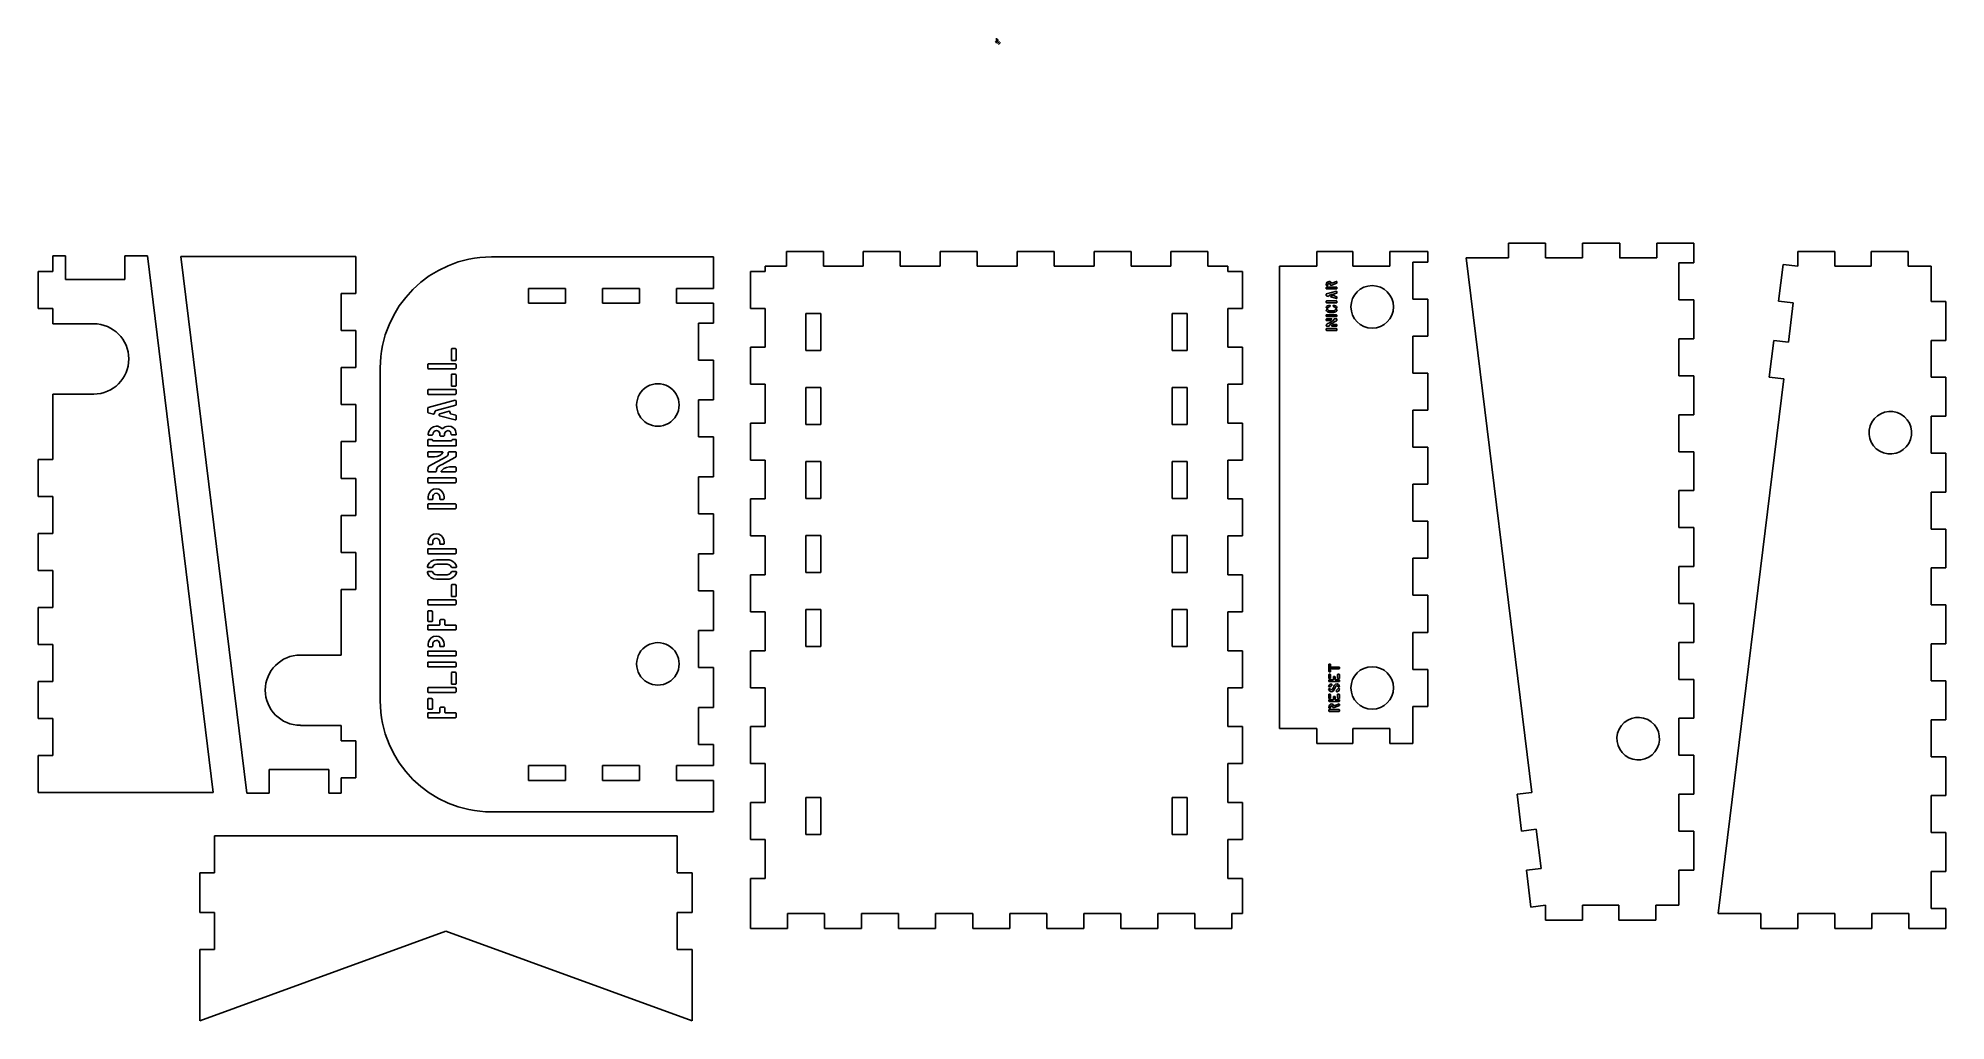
# Model space of a CAD drawing. Extents: x -518 to 513, y -233 to 298.
import ezdxf

# ---------------------------------------------------------------- set-up
doc = ezdxf.new("R2010")
doc.units = 0

msp = doc.modelspace()

# ---------------------------------------------------------------- linework, layer by layer
at = {"layer": 'Clone2D'}
for p, q in [((-440.824382, 180.175228), (-405.200927, -109.947175)), ((-346.180397, 180.175228), (-440.824382, 180.175228)), ((-346.180397, 160.175135), (-346.180397, 180.175228)), ((-354.181387, 160.175135), (-354.181387, 140.193298)), ((-354.181387, 160.175135), (-346.180397, 160.175135)), ((-354.181387, 140.193298), (-346.180397, 140.193298)), ((-346.180397, 120.193204), (-346.180397, 140.193298)), ((-354.181387, 120.193204), (-354.181387, 100.211367)), ((-354.181387, 120.193204), (-346.180397, 120.193204)), ((-354.181387, 100.211367), (-346.180397, 100.211367)), ((-346.180397, 80.211802), (-346.180397, 100.211367)), ((-354.181387, 80.211802), (-354.181387, 60.229965)), ((-354.181387, 80.211802), (-346.180397, 80.211802)), ((-354.181387, 60.229965), (-346.180397, 60.229965)), ((-346.180397, 40.230136), (-346.180397, 60.229965)), ((-354.181387, 40.230136), (-354.181387, 20.248828)), ((-354.181387, 40.230136), (-346.180397, 40.230136)), ((-354.181387, 20.248828), (-346.180397, 20.248828)), ((-346.180397, 0.248999), (-346.180397, 20.248828)), ((-354.181387, 0.248999), (-354.181387, -35.218352)), ((-354.181387, 0.248999), (-346.180397, 0.248999)), ((-389.614089, -40.783038), (-390.840218, -42.132272)), ((-388.265, -39.556749), (-389.614089, -40.783038)), ((-386.802499, -38.462954), (-388.265, -39.556749)), ((-385.236135, -37.511201), (-386.802499, -38.462954)), ((-383.575455, -36.711039), (-385.236135, -37.511201)), ((-381.830006, -36.072018), (-383.575455, -36.711039)), ((-380.009336, -35.603685), (-381.830006, -36.072018)), ((-378.122994, -35.31559), (-380.009336, -35.603685)), ((-376.180526, -35.217282), (-378.122994, -35.31559)), ((-354.181387, -35.218352), (-376.181464, -35.218352)), ((-394.792309, -50.388402), (-395.080181, -52.274778)), ((-394.324191, -48.567677), (-394.792309, -50.388402)), ((-393.685375, -46.822153), (-394.324191, -48.567677)), ((-392.885409, -45.161378), (-393.685375, -46.822153)), ((-391.933841, -43.594902), (-392.885409, -45.161378)), ((-390.840218, -42.132272), (-391.933841, -43.594902)), ((-395.080181, -52.274778), (-395.17826, -54.217258)), ((-395.17826, -54.217258), (-395.080181, -56.159737)), ((-395.080181, -56.159737), (-394.792309, -58.046113)), ((-394.792309, -58.046113), (-394.324191, -59.866838)), ((-394.324191, -59.866838), (-393.685375, -61.612362)), ((-393.685375, -61.612362), (-392.885409, -63.273137)), ((-392.885409, -63.273137), (-391.933841, -64.839614)), ((-391.933841, -64.839614), (-390.840218, -66.302243)), ((-390.840218, -66.302243), (-389.614089, -67.651477)), ((-389.614089, -67.651477), (-388.265, -68.877766)), ((-388.265, -68.877766), (-386.802499, -69.971561)), ((-386.802499, -69.971561), (-385.236135, -70.923314)), ((-385.236135, -70.923314), (-383.575455, -71.723476)), ((-383.575455, -71.723476), (-381.830006, -72.362497)), ((-381.830006, -72.362497), (-380.009336, -72.83083)), ((-380.009336, -72.83083), (-378.122994, -73.118925)), ((-378.122994, -73.118925), (-376.180526, -73.217234)), ((-354.181387, -73.217763), (-376.181464, -73.217763)), ((-354.181387, -81.530961), (-354.181387, -73.217763)), ((-354.181387, -81.530961), (-346.180397, -81.530961)), ((-346.180397, -101.53079), (-346.180397, -81.530961)), ((-393.032755, -109.947175), (-393.032755, -97.130774)), ((-393.032755, -97.130774), (-360.891212, -97.130774)), ((-360.891212, -97.130774), (-360.891212, -109.947175)), ((-354.181387, -109.947175), (-354.181387, -101.53079)), ((-354.181387, -101.53079), (-346.180397, -101.53079)), ((-405.200927, -109.947175), (-393.032755, -109.947175)), ((-360.891212, -109.947175), (-354.181387, -109.947175))]:
    msp.add_line(p, q, dxfattribs=at)
at = {"layer": 'Layer 1'}
for p, q in [((0.793749, 297.793749), (-0.793749, 296.206251)), ((0, 298.322915), (0, 295.677085)), ((1.058332, 297), (0, 295.941668)), ((1.587498, 296.470834), (0.529166, 295.412502)), ((2.116664, 295.941668), (1.058332, 294.883336))]:
    msp.add_line(p, q, dxfattribs=at)
at = {"layer": 'Shape2DView'}
for p, q in [((172.999711, 183.000181), (192.617747, 183.000181)), ((172.999711, 175.00025), (172.999711, 183.000181)), ((192.617747, 183.000181), (192.617747, 175.00025)), ((212.61784, 183.000181), (232.999727, 183.000181)), ((212.61784, 175.00025), (212.61784, 183.000181)), ((224.999796, 177.244178), (224.999796, 157.244084)), ((232.999727, 177.244178), (224.999796, 177.244178)), ((232.999727, 177.244178), (232.999727, 183.000181)), ((152.999882, 175.00025), (172.999711, 175.00025)), ((152.999882, -74.998406), (152.999882, 175.00025)), ((178.189771, 164.714056), (178.189771, 165.060131)), ((178.189776, 165.060166), (178.322775, 165.763165)), ((178.322775, 165.763165), (178.719775, 166.349165)), ((178.719775, 166.349165), (179.179399, 166.640539)), ((179.095704, 165.060131), (179.095704, 164.668283)), ((179.214774, 165.552165), (179.095774, 165.060166)), ((179.179399, 166.640539), (179.717774, 166.742164)), ((179.423524, 165.770665), (179.214774, 165.552165)), ((179.717774, 165.851165), (179.423524, 165.770665)), ((179.717774, 166.742164), (180.180898, 166.666414)), ((180.001273, 165.77029), (179.717774, 165.851165)), ((180.194773, 165.552165), (180.001273, 165.77029)), ((180.180898, 166.666414), (180.587773, 166.445165)), ((180.301773, 165.060166), (180.194773, 165.552165)), ((180.301673, 164.883125), (180.301673, 165.060131)), ((180.587773, 166.445165), (181.053772, 165.828165)), ((181.053772, 165.828165), (181.176772, 165.774165)), ((181.176649, 165.77424), (183.7648, 166.819079)), ((183.903706, 165.88219), (181.176649, 164.799252)), ((183.764769, 166.819164), (183.949768, 166.688164)), ((183.949768, 165.958165), (183.903768, 165.882165)), ((183.949743, 166.68811), (183.949743, 165.958126)), ((192.617747, 175.00025), (212.61784, 175.00025)), ((178.281775, 160.013173), (178.181776, 159.882173)), ((178.181776, 159.107174), (178.281775, 158.968174)), ((178.181834, 159.882241), (178.181834, 159.107278)), ((178.189771, 162.840279), (178.189771, 163.555183)), ((178.189771, 156.115109), (178.189771, 155.400205)), ((178.335775, 164.568167), (178.189776, 164.714167)), ((178.189776, 163.555168), (178.327775, 163.693168)), ((178.327775, 162.702169), (178.189776, 162.840169)), ((178.327775, 156.253177), (178.189776, 156.115178)), ((178.189776, 155.400178), (178.327775, 155.262179)), ((183.772737, 161.495139), (178.281846, 160.01321)), ((178.281846, 158.968107), (179.325891, 158.707228)), ((178.327884, 163.693295), (183.811896, 163.693295)), ((183.811896, 162.702167), (178.327884, 162.702167)), ((183.734637, 156.253221), (178.327884, 156.253221)), ((178.327884, 155.262093), (183.811896, 155.262093)), ((178.995691, 164.568271), (178.335821, 164.568271)), ((179.095774, 164.668167), (178.995775, 164.568167)), ((179.325774, 158.707174), (179.487774, 158.784174)), ((179.487816, 158.784222), (179.679903, 159.260207)), ((179.679774, 159.260174), (179.871773, 159.429173)), ((179.871725, 159.429275), (183.849731, 160.527295)), ((180.393773, 164.791167), (180.301773, 164.883166)), ((181.107857, 164.79105), (180.393748, 164.79105)), ((180.570773, 158.369175), (180.477773, 158.554175)), ((180.477885, 158.554299), (180.524716, 158.669128)), ((180.524773, 158.669174), (180.616772, 158.753174)), ((183.772737, 157.509197), (180.570754, 158.369091)), ((180.616791, 158.753266), (182.513851, 159.291163)), ((181.176772, 164.799167), (181.107772, 164.791167)), ((182.51377, 159.291173), (182.68977, 159.160174)), ((182.689799, 159.160194), (182.697736, 158.930272)), ((182.69777, 158.930174), (182.82777, 158.753174)), ((182.827647, 158.753266), (183.849731, 158.477306)), ((183.949768, 156.038178), (183.734769, 156.253177)), ((183.949768, 161.365171), (183.772768, 161.495171)), ((183.949768, 157.640175), (183.772768, 157.509176)), ((183.811769, 163.693168), (183.949768, 163.555168)), ((183.949768, 162.840169), (183.811769, 162.702169)), ((183.811769, 155.262179), (183.949768, 155.400178)), ((183.849768, 160.527172), (183.949768, 160.658172)), ((183.849768, 158.477175), (183.949768, 158.346175)), ((183.949743, 163.555183), (183.949743, 162.840279)), ((183.949743, 160.658263), (183.949743, 161.365229)), ((183.949743, 158.346073), (183.949743, 157.640165)), ((183.949743, 155.400205), (183.949743, 156.038115)), ((191.733702, 155.317559), (191.499759, 153.000181)), ((192.403987, 157.475935), (191.733702, 155.317559)), ((193.464379, 159.429081), (192.403987, 157.475935)), ((194.868643, 161.130771), (193.464379, 159.429081)), ((196.570546, 162.534778), (194.868643, 161.130771)), ((198.523854, 163.594873), (196.570546, 162.534778)), ((200.682331, 164.264831), (198.523854, 163.594873)), ((202.999744, 164.498422), (200.682331, 164.264831)), ((205.317157, 164.264831), (202.999744, 164.498422)), ((207.475635, 163.594873), (205.317157, 164.264831)), ((209.428942, 162.534778), (207.475635, 163.594873)), ((211.130845, 161.130771), (209.428942, 162.534778)), ((212.53511, 159.429081), (211.130845, 161.130771)), ((213.595502, 157.475935), (212.53511, 159.429081)), ((214.265786, 155.317559), (213.595502, 157.475935)), ((214.49973, 153.000181), (214.265786, 155.317559)), ((224.999796, 157.244084), (232.999727, 157.244084)), ((232.999727, 137.203245), (232.999727, 157.244084)), ((178.107775, 151.397183), (178.245775, 151.565183)), ((178.35415, 150.843184), (178.107775, 151.397183)), ((178.122775, 152.564182), (178.399025, 153.174431)), ((178.237775, 152.426182), (178.122775, 152.564182)), ((178.189771, 148.643285), (178.189771, 147.928117)), ((178.189771, 146.428196), (178.189771, 145.713293)), ((178.327775, 148.781187), (178.189776, 148.643187)), ((178.189776, 147.928188), (178.327775, 147.790188)), ((178.335775, 146.566189), (178.189776, 146.42819)), ((178.189776, 145.713191), (178.335775, 145.575191)), ((178.883773, 152.426293), (178.237661, 152.426293)), ((178.245863, 151.565075), (178.959708, 151.565075)), ((183.734637, 148.781133), (178.327884, 148.781133)), ((178.327884, 147.790269), (183.811896, 147.790269)), ((181.146751, 146.566308), (178.335821, 146.566308)), ((178.335821, 145.57518), (179.564809, 145.57518)), ((178.764775, 150.412185), (178.35415, 150.843184)), ((178.399025, 153.174431), (178.901775, 153.633181)), ((179.434774, 150.096185), (178.764775, 150.412185)), ((179.121774, 152.572182), (178.883775, 152.426182)), ((178.901775, 153.633181), (180.050773, 154.03118)), ((178.959775, 151.565183), (179.082774, 151.496183)), ((179.082774, 151.496183), (179.416774, 151.109184)), ((179.321774, 152.816182), (179.121774, 152.572182)), ((180.096773, 153.140181), (179.321774, 152.816182)), ((179.416774, 151.109184), (179.981773, 150.936184)), ((179.935773, 150.014185), (179.434774, 150.096185)), ((179.516774, 144.247193), (180.434773, 144.738192)), ((179.564774, 145.575191), (180.170273, 145.663191)), ((180.026773, 150.014185), (179.935773, 150.014185)), ((179.981792, 150.936161), (182.131793, 150.936161)), ((180.167773, 150.014185), (180.026773, 150.014185)), ((180.050773, 154.03118), (180.257773, 153.84618)), ((180.257773, 153.324181), (180.096773, 153.140181)), ((180.429773, 150.014185), (180.167773, 150.014185)), ((180.170273, 145.663191), (180.712772, 145.91919)), ((180.257752, 153.84631), (180.257752, 153.324287)), ((180.903772, 150.014185), (180.429773, 150.014185)), ((180.434773, 144.738192), (180.900772, 144.987191)), ((180.712772, 145.91919), (181.215772, 146.45819)), ((180.900772, 144.987191), (181.376771, 145.244191)), ((181.406771, 150.014185), (180.903772, 150.014185)), ((181.215772, 146.45819), (181.146772, 146.566189)), ((181.376771, 145.244191), (181.814771, 145.483191)), ((181.815771, 150.014185), (181.406771, 150.014185)), ((182.65477, 144.876192), (181.574771, 144.296192)), ((181.814771, 145.483191), (182.25277, 145.88719)), ((181.964771, 150.014185), (181.815771, 150.014185)), ((182.085771, 154.03118), (181.878771, 153.84618)), ((181.878771, 153.324181), (182.039771, 153.140181)), ((181.878852, 153.84631), (181.878852, 153.324287)), ((182.074771, 150.014185), (181.964771, 150.014185)), ((182.039771, 153.140181), (182.79677, 152.831182)), ((182.13177, 150.014185), (182.074771, 150.014185)), ((183.190769, 153.662181), (182.085771, 154.03118)), ((182.139771, 150.936184), (182.13177, 150.936184)), ((182.68177, 150.094185), (182.13177, 150.014185)), ((182.139771, 150.936184), (182.70077, 151.107184)), ((182.25277, 145.88719), (182.35177, 146.26619)), ((182.351662, 146.266271), (182.351662, 146.451215)), ((182.35177, 146.45119), (182.46777, 146.566189)), ((182.467814, 146.566308), (183.83465, 146.566308)), ((183.795768, 145.491191), (182.65477, 144.876192)), ((183.346769, 150.403185), (182.68177, 150.094185)), ((182.70077, 151.107184), (183.030769, 151.496183)), ((182.79677, 152.831182), (183.014769, 152.572182)), ((183.014769, 152.572182), (183.260769, 152.426182)), ((183.030769, 151.496183), (183.160769, 151.565183)), ((183.160757, 151.565075), (183.87566, 151.565075)), ((183.722269, 153.195681), (183.190769, 153.662181)), ((183.260769, 152.426293), (183.898679, 152.426293)), ((183.764268, 150.837559), (183.346769, 150.403185)), ((184.013768, 152.564182), (183.722269, 153.195681)), ((183.949768, 148.566187), (183.734769, 148.781187)), ((184.013768, 151.397183), (183.764268, 150.837559)), ((183.949768, 145.744191), (183.795768, 145.491191)), ((183.811769, 147.790188), (183.949768, 147.928188)), ((183.834768, 146.566189), (183.949768, 146.45119)), ((183.875768, 151.565183), (184.013768, 151.397183)), ((183.898768, 152.426182), (184.013768, 152.564182)), ((183.949743, 147.928117), (183.949743, 148.566291)), ((183.949743, 146.451215), (183.949743, 145.744249)), ((191.499759, 153.000181), (191.733702, 150.682804)), ((191.733702, 150.682804), (192.403987, 148.524428)), ((192.403987, 148.524428), (193.464379, 146.571281)), ((193.464379, 146.571281), (194.868643, 144.869591)), ((194.868643, 144.869591), (196.570546, 143.465585)), ((209.428942, 143.465585), (211.130845, 144.869591)), ((211.130845, 144.869591), (212.53511, 146.571281)), ((212.53511, 146.571281), (213.595502, 148.524428)), ((213.595502, 148.524428), (214.265786, 150.682804)), ((214.265786, 150.682804), (214.49973, 153.000181)), ((214.49973, 153.000181), (214.49973, 153.000181)), ((178.189771, 141.155321), (178.189771, 140.440153)), ((178.327775, 141.293196), (178.189776, 141.155196)), ((178.189776, 140.440197), (178.327775, 140.302198)), ((178.396775, 142.526195), (178.212776, 142.726194)), ((178.21279, 142.726151), (178.258828, 143.417241)), ((178.258775, 143.417194), (178.419775, 143.663193)), ((183.734637, 141.293169), (178.327884, 141.293169)), ((178.327884, 140.302306), (183.811896, 140.302306)), ((179.748694, 142.526126), (178.396675, 142.526126)), ((178.419775, 143.663193), (178.965774, 143.954193)), ((178.965774, 143.954193), (179.516774, 144.247193)), ((179.940773, 142.703194), (179.748773, 142.526195)), ((179.971773, 143.018194), (179.940773, 142.703194)), ((180.056773, 143.318194), (179.971773, 143.018194)), ((180.462773, 143.693193), (180.056773, 143.318194)), ((180.743772, 143.848193), (180.462773, 143.693193)), ((181.077772, 144.028193), (180.743772, 143.848193)), ((181.382771, 143.138194), (180.931772, 142.634195)), ((180.931772, 142.634195), (181.000772, 142.526195)), ((181.000701, 142.526126), (183.811896, 142.526126)), ((181.574771, 144.296192), (181.077772, 144.028193)), ((181.942396, 143.419568), (181.382771, 143.138194)), ((182.57477, 143.517193), (181.942396, 143.419568)), ((183.811896, 143.517254), (182.574705, 143.517254)), ((183.949768, 141.078196), (183.734769, 141.293196)), ((183.949768, 143.379194), (183.811769, 143.517193)), ((183.811769, 142.526195), (183.949768, 142.664195)), ((183.811769, 140.302198), (183.949768, 140.440197)), ((183.949743, 142.664238), (183.949743, 143.379141)), ((183.949743, 140.440153), (183.949743, 141.078328)), ((196.570546, 143.465585), (198.523854, 142.405489)), ((198.523854, 142.405489), (200.682331, 141.735532)), ((200.682331, 141.735532), (202.999744, 141.50194)), ((202.999744, 141.50194), (205.317157, 141.735532)), ((205.317157, 141.735532), (207.475635, 142.405489)), ((207.475635, 142.405489), (209.428942, 143.465585)), ((224.999796, 137.203245), (224.999796, 117.203152)), ((232.999727, 137.203245), (224.999796, 137.203245)), ((224.999796, 117.203152), (232.999727, 117.203152)), ((232.999727, 97.162577), (232.999727, 117.203152)), ((224.999796, 97.162577), (224.999796, 77.162748)), ((232.999727, 97.162577), (224.999796, 97.162577)), ((224.999796, 77.162748), (232.999727, 77.162748)), ((232.999727, 57.122173), (232.999727, 77.162748)), ((224.999796, 57.122173), (224.999796, 37.122079)), ((232.999727, 57.122173), (224.999796, 57.122173)), ((224.999796, 37.122079), (232.999727, 37.122079)), ((232.999727, 17.081769), (232.999727, 37.122079)), ((224.999796, 17.081769), (224.999796, -2.91806)), ((232.999727, 17.081769), (224.999796, 17.081769)), ((224.999796, -2.91806), (232.999727, -2.91806)), ((232.999727, -22.960222), (232.999727, -2.91806)), ((224.999796, -22.960222), (224.999796, -42.960051)), ((232.999727, -22.960222), (224.999796, -22.960222)), ((179.541774, -40.187875), (179.664774, -40.072875)), ((179.54179, -44.166549), (179.54179, -40.187221)), ((179.664822, -40.07345), (180.417825, -40.07345)), ((180.417773, -40.072875), (180.532773, -40.187875)), ((180.532654, -40.187221), (180.532654, -44.166549)), ((179.664774, -44.28137), (179.541774, -44.16607)), ((179.541774, -45.645068), (179.679774, -45.506869)), ((179.603774, -47.872366), (179.541774, -47.810866)), ((179.541774, -48.724864), (179.679774, -48.586565)), ((179.679774, -49.577363), (179.541774, -49.439064)), ((179.54179, -47.809857), (179.54179, -45.645568)), ((179.54179, -49.439689), (179.54179, -48.725314)), ((180.4718, -47.873357), (179.603703, -47.873357)), ((180.417825, -44.28032), (179.664822, -44.28032)), ((179.679903, -45.507985), (180.309875, -45.507985)), ((179.679903, -48.587731), (181.945792, -48.587731)), ((185.16365, -49.577272), (179.679903, -49.577272)), ((179.718774, -51.670023), (180.136773, -51.144261)), ((180.136773, -51.144261), (180.537648, -50.894474)), ((180.309773, -45.506869), (180.532773, -45.729568)), ((180.532773, -44.16607), (180.417773, -44.28137)), ((180.532773, -47.810866), (180.471773, -47.872366)), ((180.532654, -45.730235), (180.532654, -47.809857)), ((180.537648, -50.894474), (180.997772, -50.802862)), ((180.997791, -50.802291), (181.066847, -50.802291)), ((181.066772, -50.802862), (181.197772, -50.941062)), ((181.093772, -41.800573), (181.208772, -41.685573)), ((181.208772, -42.668572), (181.093772, -42.553372)), ((181.093834, -42.552593), (181.093834, -41.801177)), ((181.197815, -50.939874), (181.197815, -51.617207)), ((181.208663, -41.684761), (185.186669, -41.684761)), ((185.186669, -42.66901), (181.208663, -42.66901)), ((181.945771, -48.586565), (182.007771, -48.525065)), ((182.007704, -48.524231), (182.007704, -46.98965)), ((182.007771, -46.989067), (182.145771, -46.850867)), ((182.145816, -46.852067), (182.728693, -46.852067)), ((182.66977, -51.461561), (182.34977, -52.02406)), ((183.162769, -51.012961), (182.66977, -51.461561)), ((182.72877, -46.850867), (182.918395, -46.930617)), ((182.918395, -46.930617), (182.997769, -47.119866)), ((182.997769, -48.525065), (183.059769, -48.586565)), ((182.997774, -47.119296), (182.997774, -48.524231)), ((183.059686, -48.587731), (185.16365, -48.587731)), ((184.062768, -50.802862), (183.162769, -51.012961)), ((184.485143, -50.904937), (184.062768, -50.802862)), ((184.311693, -47.809857), (184.311693, -45.645568)), ((184.311768, -45.645068), (184.456768, -45.506869)), ((184.372768, -47.872366), (184.311768, -47.810866)), ((185.247787, -47.873357), (184.372811, -47.873357)), ((184.456684, -45.507985), (185.079777, -45.507985)), ((184.837767, -51.166161), (184.485143, -50.904937)), ((185.201642, -51.700098), (184.837767, -51.166161)), ((185.079767, -45.506869), (185.301767, -45.729568)), ((185.163767, -48.586565), (185.301767, -48.724864)), ((185.301767, -49.439064), (185.163767, -49.577363)), ((185.186767, -41.685573), (185.301767, -41.800573)), ((185.301767, -42.553372), (185.186767, -42.668572)), ((185.301767, -47.810866), (185.247767, -47.872366)), ((185.301762, -41.801177), (185.301762, -42.552593)), ((185.301762, -45.730235), (185.301762, -47.809857)), ((185.301762, -48.725314), (185.301762, -49.439689)), ((191.733702, -50.682181), (191.499759, -52.999559)), ((192.403987, -48.523806), (191.733702, -50.682181)), ((193.464379, -46.570659), (192.403987, -48.523806)), ((194.868643, -44.868969), (193.464379, -46.570659)), ((196.570546, -43.464963), (194.868643, -44.868969)), ((198.523854, -42.404867), (196.570546, -43.464963)), ((200.682331, -41.73491), (198.523854, -42.404867)), ((202.999744, -41.501318), (200.682331, -41.73491)), ((205.317157, -41.73491), (202.999744, -41.501318)), ((207.475635, -42.404867), (205.317157, -41.73491)), ((209.428942, -43.464963), (207.475635, -42.404867)), ((211.130845, -44.868969), (209.428942, -43.464963)), ((212.53511, -46.570659), (211.130845, -44.868969)), ((213.595502, -48.523806), (212.53511, -46.570659)), ((214.265786, -50.682181), (213.595502, -48.523806)), ((214.49973, -52.999559), (214.265786, -50.682181)), ((224.999796, -42.960051), (232.999727, -42.960051)), ((232.999727, -62.999567), (232.999727, -42.960051)), ((179.584774, -53.452559), (179.461774, -53.583058)), ((179.461774, -53.583058), (179.663024, -54.227283)), ((179.477774, -52.30836), (179.718774, -51.670023)), ((179.607774, -52.48486), (179.477774, -52.30836)), ((179.541774, -56.429055), (179.679774, -56.290855)), ((179.603774, -58.656352), (179.541774, -58.594852)), ((179.541774, -59.508851), (179.679774, -59.370551)), ((179.679774, -60.36135), (179.541774, -60.22305)), ((179.54179, -58.59426), (179.54179, -56.429971)), ((179.54179, -60.224092), (179.54179, -59.509718)), ((180.275744, -53.453413), (179.584653, -53.453413)), ((180.4718, -58.655114), (179.603703, -58.655114)), ((180.291883, -52.485039), (179.607672, -52.485039)), ((179.663024, -54.227283), (180.099773, -54.739357)), ((179.679903, -56.289742), (180.309875, -56.289742)), ((179.679903, -59.369489), (181.945792, -59.369489)), ((185.16365, -60.361675), (179.679903, -60.361675)), ((180.071773, -62.074648), (180.531898, -61.78281)), ((180.099773, -54.739357), (180.501023, -54.966044)), ((180.467773, -53.606058), (180.275773, -53.452559)), ((180.429773, -52.37736), (180.291773, -52.48486)), ((180.309773, -56.290855), (180.532773, -56.513555)), ((180.721772, -51.91906), (180.429773, -52.37736)), ((180.628772, -53.918458), (180.467773, -53.606058)), ((180.532773, -58.594852), (180.471773, -58.656352)), ((180.501023, -54.966044), (180.951772, -55.049856)), ((180.531898, -61.78281), (181.070772, -61.681548)), ((180.532654, -56.514638), (180.532654, -58.59426)), ((181.051772, -54.097558), (180.628772, -53.918458)), ((180.997772, -51.809061), (180.721772, -51.91906)), ((180.951772, -55.049856), (181.488771, -54.959457)), ((181.005728, -51.810352), (180.997791, -51.810352)), ((181.197772, -51.617061), (181.005772, -51.809061)), ((181.479771, -53.823858), (181.051772, -54.097558)), ((181.070772, -61.681548), (181.533896, -61.757048)), ((181.759771, -53.377259), (181.479771, -53.823858)), ((181.488771, -54.959457), (182.200771, -54.440057)), ((181.533896, -61.757048), (181.940771, -61.978048)), ((182.053771, -52.732659), (181.759771, -53.377259)), ((181.945771, -59.370551), (182.007771, -59.309051)), ((182.007704, -59.308634), (182.007704, -57.774053)), ((182.007771, -57.773053), (182.145771, -57.634853)), ((182.34977, -52.02406), (182.053771, -52.732659)), ((182.145816, -57.633824), (182.728693, -57.633824)), ((182.200771, -54.440057), (182.84077, -53.229859)), ((182.529726, -62.650318), (185.117877, -61.605215)), ((182.72877, -57.634853), (182.918395, -57.714603)), ((182.84077, -53.229859), (183.294769, -52.18496)), ((182.918395, -57.714603), (182.997769, -57.903853)), ((182.997769, -59.309051), (183.059769, -59.370551)), ((182.997774, -57.903699), (182.997774, -59.308634)), ((183.059686, -59.369489), (185.16365, -59.369489)), ((183.294769, -52.18496), (183.514769, -51.90666)), ((183.514769, -51.90666), (183.862768, -51.762861)), ((183.647769, -54.258858), (183.839768, -54.059358)), ((183.777769, -55.065357), (183.647769, -54.934857)), ((183.647854, -54.935077), (183.647854, -54.257745)), ((183.839677, -55.064723), (183.777764, -55.064723)), ((183.839768, -54.059358), (184.139768, -53.930658)), ((184.322643, -54.965569), (183.839768, -55.065357)), ((183.862768, -51.762861), (184.230768, -51.91966)), ((184.139768, -53.930658), (184.407768, -53.490859)), ((184.230768, -51.91966), (184.415768, -52.29286)), ((184.311693, -58.59426), (184.311693, -56.429971)), ((184.311768, -56.429055), (184.456768, -56.290855)), ((184.372768, -58.656352), (184.311768, -58.594852)), ((184.738767, -54.694257), (184.322643, -54.965569)), ((185.247787, -58.655114), (184.372811, -58.655114)), ((184.407768, -53.490859), (184.553767, -53.391059)), ((184.415768, -52.29286), (184.614767, -52.44636)), ((184.456684, -56.289742), (185.079777, -56.289742)), ((184.553786, -53.389913), (185.229796, -53.389913)), ((184.61464, -52.445351), (185.260752, -52.445351)), ((185.134267, -54.178045), (184.738767, -54.694257)), ((185.079767, -56.290855), (185.301767, -56.513555)), ((185.117767, -61.604848), (185.301767, -61.735348)), ((185.367767, -53.560058), (185.134267, -54.178045)), ((185.163767, -59.370551), (185.301767, -59.508851)), ((185.301767, -60.22305), (185.163767, -60.36135)), ((185.375767, -52.31586), (185.201642, -51.700098)), ((185.229767, -53.391059), (185.367767, -53.560058)), ((185.301767, -58.594852), (185.247767, -58.656352)), ((185.260767, -52.44636), (185.375767, -52.31586)), ((185.301762, -56.514638), (185.301762, -58.59426)), ((185.301762, -59.509718), (185.301762, -60.224092)), ((185.301762, -61.734861), (185.301762, -62.46511)), ((191.499759, -52.999559), (191.733702, -55.316937)), ((191.733702, -55.316937), (192.403987, -57.475313)), ((192.403987, -57.475313), (193.464379, -59.428459)), ((193.464379, -59.428459), (194.868643, -61.130149)), ((194.868643, -61.130149), (196.570546, -62.534156)), ((209.428942, -62.534156), (211.130845, -61.130149)), ((211.130845, -61.130149), (212.53511, -59.428459)), ((212.53511, -59.428459), (213.595502, -57.475313)), ((213.595502, -57.475313), (214.265786, -55.316937)), ((214.265786, -55.316937), (214.49973, -52.999559)), ((214.49973, -52.999559), (214.49973, -52.999559)), ((179.541774, -63.363546), (179.675524, -62.660409)), ((179.687774, -63.855045), (179.541774, -63.709046)), ((179.541774, -64.868844), (179.680774, -64.730544)), ((179.680774, -65.721343), (179.541774, -65.583043)), ((179.54179, -63.70865), (179.54179, -63.364692)), ((179.54179, -65.581897), (179.54179, -64.867523)), ((179.675524, -62.660409), (180.071773, -62.074648)), ((179.680697, -64.72994), (185.16365, -64.72994)), ((185.16365, -65.722126), (179.680697, -65.722126)), ((180.348769, -63.85417), (179.68784, -63.85417)), ((180.447773, -63.755345), (180.348773, -63.855045)), ((180.447723, -63.364692), (180.447723, -63.756275)), ((180.567772, -62.871847), (180.447773, -63.363546)), ((180.776522, -62.652972), (180.567772, -62.871847)), ((181.070772, -62.572547), (180.776522, -62.652972)), ((181.353397, -62.653084), (181.070772, -62.572547)), ((181.546771, -62.871847), (181.353397, -62.653084)), ((181.653771, -63.363546), (181.546771, -62.871847)), ((181.653692, -63.539317), (181.653692, -63.364692)), ((181.745771, -63.632346), (181.653771, -63.540346)), ((182.46067, -63.631921), (181.745767, -63.631921)), ((181.940771, -61.978048), (182.40677, -62.595547)), ((182.40677, -62.595547), (182.52977, -62.649347)), ((182.52977, -63.624546), (182.46077, -63.632346)), ((185.255725, -62.541839), (182.529726, -63.623983)), ((185.163767, -64.730544), (185.301767, -64.868844)), ((185.301767, -65.583043), (185.163767, -65.721343)), ((185.301767, -62.465047), (185.255766, -62.541847)), ((185.301762, -64.867523), (185.301762, -65.581897)), ((196.570546, -62.534156), (198.523854, -63.594251)), ((198.523854, -63.594251), (200.682331, -64.264209)), ((200.682331, -64.264209), (202.999744, -64.4978)), ((202.999744, -64.4978), (205.317157, -64.264209)), ((205.317157, -64.264209), (207.475635, -63.594251)), ((207.475635, -63.594251), (209.428942, -62.534156)), ((224.999796, -62.999567), (224.999796, -82.999396)), ((232.999727, -62.999567), (224.999796, -62.999567)), ((152.999882, -74.998406), (172.999711, -74.998406)), ((172.999711, -74.998406), (172.999711, -82.999396)), ((192.617747, -82.999396), (192.617747, -74.998406)), ((192.617747, -74.998406), (212.61784, -74.998406)), ((212.61784, -74.998406), (212.61784, -82.999396)), ((192.617747, -82.999396), (172.999711, -82.999396)), ((224.999796, -82.999396), (212.61784, -82.999396))]:
    msp.add_line(p, q, dxfattribs=at)
at = {"layer": 'Shape2DView001'}
for p, q in [((-113.580984, 175.00025), (-113.580984, 183.000181)), ((-113.580984, 183.000181), (-93.58089, 183.000181)), ((-93.58089, 175.00025), (-93.58089, 183.000181)), ((-72.010761, 175.00025), (-72.010761, 183.000181)), ((-72.010761, 183.000181), (-52.010932, 183.000181)), ((-52.010932, 175.00025), (-52.010932, 183.000181)), ((-30.440803, 175.00025), (-30.440803, 183.000181)), ((-30.440803, 183.000181), (-10.440895, 183.000181)), ((-10.440895, 175.00025), (-10.440895, 183.000181)), ((11.129075, 175.00025), (11.129075, 183.000181)), ((11.129075, 183.000181), (31.128984, 183.000181)), ((31.128984, 175.00025), (31.128984, 183.000181)), ((52.699113, 175.00025), (52.699113, 183.000181)), ((52.699113, 183.000181), (72.698942, 183.000181)), ((72.698942, 175.00025), (72.698942, 183.000181)), ((94.269071, 175.00025), (94.269071, 183.000181)), ((94.269071, 183.000181), (114.2689, 183.000181)), ((114.2689, 175.00025), (114.2689, 183.000181)), ((-132.999789, 172.234034), (-132.999789, 152.234205)), ((-124.999857, 172.234034), (-132.999789, 172.234034)), ((-124.999857, 175.00025), (-124.999857, 172.234034)), ((-113.580984, 175.00025), (-124.999857, 175.00025)), ((-72.010761, 175.00025), (-93.58089, 175.00025)), ((-30.440803, 175.00025), (-52.010932, 175.00025)), ((11.129075, 175.00025), (-10.440895, 175.00025)), ((52.699113, 175.00025), (31.128984, 175.00025)), ((94.269071, 175.00025), (72.698942, 175.00025)), ((124.999857, 175.00025), (114.2689, 175.00025)), ((124.999857, 172.234034), (124.999857, 175.00025)), ((124.999857, 172.234034), (132.999789, 172.234034)), ((132.999789, 172.234034), (132.999789, 152.234205)), ((-124.999857, 152.234205), (-132.999789, 152.234205)), ((-124.999857, 152.234205), (-124.999857, 131.210176)), ((-102.999781, 129.393284), (-102.999781, 149.393113)), ((-102.999781, 149.393113), (-94.999849, 149.393113)), ((-94.999849, 149.393113), (-94.999849, 129.393284)), ((102.999781, 149.393113), (94.999849, 149.393113)), ((94.999849, 149.393113), (94.999849, 129.393284)), ((102.999781, 129.393284), (102.999781, 149.393113)), ((124.999857, 131.210176), (124.999857, 152.234205)), ((124.999857, 152.234205), (132.999789, 152.234205)), ((-132.999789, 131.210176), (-132.999789, 111.210347)), ((-124.999857, 131.210176), (-132.999789, 131.210176)), ((-94.999849, 129.393284), (-102.999781, 129.393284)), ((94.999849, 129.393284), (102.999781, 129.393284)), ((124.999857, 131.210176), (132.999789, 131.210176)), ((132.999789, 131.210176), (132.999789, 111.210347)), ((-124.999857, 111.210347), (-132.999789, 111.210347)), ((-124.999857, 111.210347), (-124.999857, 90.185788)), ((-102.999781, 89.411089), (-102.999781, 109.411182)), ((-102.999781, 109.411182), (-94.999849, 109.411182)), ((-94.999849, 109.411182), (-94.999849, 89.411089)), ((102.999781, 109.411182), (94.999849, 109.411182)), ((94.999849, 109.411182), (94.999849, 89.411089)), ((102.999781, 89.411089), (102.999781, 109.411182)), ((124.999857, 90.185788), (124.999857, 111.210347)), ((124.999857, 111.210347), (132.999789, 111.210347)), ((-132.999789, 90.185788), (-132.999789, 70.185694)), ((-124.999857, 90.185788), (-132.999789, 90.185788)), ((-94.999849, 89.411089), (-102.999781, 89.411089)), ((94.999849, 89.411089), (102.999781, 89.411089)), ((124.999857, 90.185788), (132.999789, 90.185788)), ((132.999789, 90.185788), (132.999789, 70.185694)), ((-124.999857, 70.185694), (-132.999789, 70.185694)), ((-124.999857, 70.185694), (-124.999857, 49.1614)), ((-102.999781, 49.429422), (-102.999781, 69.429516)), ((-102.999781, 69.429516), (-94.999849, 69.429516)), ((-94.999849, 69.429516), (-94.999849, 49.429422)), ((102.999781, 69.429516), (94.999849, 69.429516)), ((94.999849, 69.429516), (94.999849, 49.429422)), ((102.999781, 49.429422), (102.999781, 69.429516)), ((124.999857, 49.1614), (124.999857, 70.185694)), ((124.999857, 70.185694), (132.999789, 70.185694)), ((-132.999789, 49.1614), (-132.999789, 29.162629)), ((-124.999857, 49.1614), (-132.999789, 49.1614)), ((-94.999849, 49.429422), (-102.999781, 49.429422)), ((94.999849, 49.429422), (102.999781, 49.429422)), ((124.999857, 49.1614), (132.999789, 49.1614)), ((132.999789, 49.1614), (132.999789, 29.162629)), ((-124.999857, 29.162629), (-132.999789, 29.162629)), ((-124.999857, 29.162629), (-124.999857, 8.136218)), ((-102.999781, 9.44855), (-102.999781, 29.448379)), ((-102.999781, 29.448379), (-94.999849, 29.448379)), ((-94.999849, 29.448379), (-94.999849, 9.44855)), ((102.999781, 29.448379), (94.999849, 29.448379)), ((94.999849, 29.448379), (94.999849, 9.44855)), ((102.999781, 9.44855), (102.999781, 29.448379)), ((124.999857, 8.136218), (124.999857, 29.162629)), ((124.999857, 29.162629), (132.999789, 29.162629)), ((-132.999789, 8.136218), (-132.999789, -11.863611)), ((-124.999857, 8.136218), (-132.999789, 8.136218)), ((-94.999849, 9.44855), (-102.999781, 9.44855)), ((94.999849, 9.44855), (102.999781, 9.44855)), ((124.999857, 8.136218), (132.999789, 8.136218)), ((132.999789, 8.136218), (132.999789, -11.863611)), ((-124.999857, -11.863611), (-132.999789, -11.863611)), ((-124.999857, -11.863611), (-124.999857, -32.887376)), ((-102.999781, -30.532587), (-102.999781, -10.532758)), ((-102.999781, -10.532758), (-94.999849, -10.532758)), ((-94.999849, -10.532758), (-94.999849, -30.532587)), ((102.999781, -10.532758), (94.999849, -10.532758)), ((94.999849, -10.532758), (94.999849, -30.532587)), ((102.999781, -30.532587), (102.999781, -10.532758)), ((124.999857, -32.887376), (124.999857, -11.863611)), ((124.999857, -11.863611), (132.999789, -11.863611)), ((-94.999849, -30.532587), (-102.999781, -30.532587)), ((94.999849, -30.532587), (102.999781, -30.532587)), ((-132.999789, -32.887376), (-132.999789, -52.887205)), ((-124.999857, -32.887376), (-132.999789, -32.887376)), ((124.999857, -32.887376), (132.999789, -32.887376)), ((132.999789, -32.887376), (132.999789, -52.887205)), ((-124.999857, -52.887205), (-132.999789, -52.887205)), ((-124.999857, -52.887205), (-124.999857, -73.91097)), ((124.999857, -73.91097), (124.999857, -52.887205)), ((124.999857, -52.887205), (132.999789, -52.887205)), ((-132.999789, -73.91097), (-132.999789, -93.910799)), ((-124.999857, -73.91097), (-132.999789, -73.91097)), ((124.999857, -73.91097), (132.999789, -73.91097)), ((132.999789, -73.91097), (132.999789, -93.910799)), ((-124.999857, -93.910799), (-132.999789, -93.910799)), ((-124.999857, -93.910799), (-124.999857, -114.934564)), ((124.999857, -114.934564), (124.999857, -93.910799)), ((124.999857, -93.910799), (132.999789, -93.910799)), ((-102.999781, -132.315022), (-102.999781, -112.315193)), ((-102.999781, -112.315193), (-94.999849, -112.315193)), ((-94.999849, -112.315193), (-94.999849, -132.315022)), ((102.999781, -112.315193), (94.999849, -112.315193)), ((94.999849, -112.315193), (94.999849, -132.315022)), ((102.999781, -132.315022), (102.999781, -112.315193)), ((-132.999789, -114.934564), (-132.999789, -134.934393)), ((-124.999857, -114.934564), (-132.999789, -114.934564)), ((124.999857, -114.934564), (132.999789, -114.934564)), ((132.999789, -114.934564), (132.999789, -134.934393)), ((-94.999849, -132.315022), (-102.999781, -132.315022)), ((94.999849, -132.315022), (102.999781, -132.315022)), ((-124.999857, -134.934393), (-132.999789, -134.934393)), ((-124.999857, -134.934393), (-124.999857, -156.003138)), ((124.999857, -156.003138), (124.999857, -134.934393)), ((124.999857, -134.934393), (132.999789, -134.934393)), ((-124.999857, -156.003138), (-132.999789, -156.003138)), ((-132.999789, -156.003138), (-132.999789, -182.998541)), ((124.999857, -156.003138), (132.999789, -156.003138)), ((132.999789, -156.003138), (132.999789, -175.000197)), ((-112.99996, -175.000197), (-92.959385, -175.000197)), ((-112.99996, -175.000197), (-112.99996, -182.998541)), ((-92.959385, -175.000197), (-92.959385, -182.998541)), ((-72.959291, -175.000197), (-72.959291, -182.998541)), ((-72.959291, -175.000197), (-52.918717, -175.000197)), ((-52.918717, -175.000197), (-52.918717, -182.998541)), ((-32.918888, -175.000197), (-32.918888, -182.998541)), ((-32.918888, -175.000197), (-12.878181, -175.000197)), ((-12.878181, -175.000197), (-12.878181, -182.998541)), ((7.121781, -175.000197), (7.121781, -182.998541)), ((7.121781, -175.000197), (27.162355, -175.000197)), ((27.162355, -175.000197), (27.162355, -182.998541)), ((47.162449, -175.000197), (47.162449, -182.998541)), ((47.162449, -175.000197), (67.203024, -175.000197)), ((67.203024, -175.000197), (67.203024, -182.998541)), ((87.202853, -175.000197), (87.202853, -182.998541)), ((87.202853, -175.000197), (107.243957, -175.000197)), ((107.243957, -175.000197), (107.243957, -182.998541)), ((127.243786, -175.000197), (127.243786, -182.998541)), ((127.243786, -175.000197), (132.999789, -175.000197)), ((-112.99996, -182.998541), (-132.999789, -182.998541)), ((-72.959291, -182.998541), (-92.959385, -182.998541)), ((-32.918888, -182.998541), (-52.918717, -182.998541)), ((7.121781, -182.998541), (-12.878181, -182.998541)), ((47.162449, -182.998541), (27.162355, -182.998541)), ((87.202853, -182.998541), (67.203024, -182.998541)), ((127.243786, -182.998541), (107.243957, -182.998541))]:
    msp.add_line(p, q, dxfattribs=at)
at = {"layer": 'Shape2DView002'}
for p, q in [((422.621072, 156.124105), (425.060527, 175.975238)), ((433.000663, 175.00025), (425.060527, 175.975238)), ((433.000663, 175.00025), (433.000663, 183.000181)), ((453.000492, 183.000181), (433.000663, 183.000181)), ((453.000492, 175.00025), (453.000492, 183.000181)), ((472.616675, 175.00025), (472.616675, 183.000181)), ((492.616504, 183.000181), (472.616675, 183.000181)), ((492.616504, 175.00025), (492.616504, 183.000181)), ((472.616675, 175.00025), (453.000492, 175.00025)), ((504.998989, 175.00025), (492.616504, 175.00025)), ((504.998989, 156.005307), (504.998989, 175.00025)), ((430.561208, 155.149116), (422.621072, 156.124105)), ((427.955065, 133.911303), (430.561208, 155.149116)), ((512.999979, 156.005307), (504.998989, 156.005307)), ((512.999979, 156.005307), (512.999979, 134.936298)), ((417.575474, 115.035158), (420.014929, 134.886292)), ((427.955065, 133.911303), (420.014929, 134.886292)), ((504.998989, 134.936298), (512.999979, 134.936298)), ((504.998989, 114.936204), (504.998989, 134.936298)), ((390.024446, -175.000197), (425.518256, 114.06017)), ((425.518256, 114.06017), (417.575474, 115.035158)), ((512.999979, 114.936204), (504.998989, 114.936204)), ((512.999979, 114.936204), (512.999979, 93.912175)), ((475.986009, 94.115646), (474.362392, 92.597743)), ((477.856414, 95.286212), (475.986009, 94.115646)), ((479.91511, 96.080193), (477.856414, 95.286212)), ((482.103603, 96.468342), (479.91511, 96.080193)), ((484.363399, 96.421412), (482.103603, 96.468342)), ((486.636002, 95.910155), (484.363399, 96.421412)), ((488.760839, 94.955599), (486.636002, 95.910155)), ((490.596833, 93.637266), (488.760839, 94.955599)), ((492.114739, 92.01365), (490.596833, 93.637266)), ((504.998989, 73.912081), (504.998989, 93.912175)), ((504.998989, 93.912175), (512.999979, 93.912175)), ((471.578237, 86.364312), (471.531304, 84.104517)), ((471.531304, 84.104517), (471.91945, 81.916023)), ((472.089497, 88.636915), (471.578237, 86.364312)), ((473.044056, 90.76175), (472.089497, 88.636915)), ((474.362392, 92.597743), (473.044056, 90.76175)), ((493.285307, 90.143248), (492.114739, 92.01365)), ((494.079291, 88.084552), (493.285307, 90.143248)), ((493.909262, 81.36366), (494.420516, 83.636264)), ((494.467443, 85.896059), (494.079291, 88.084552)), ((494.420516, 83.636264), (494.467443, 85.896059)), ((471.91945, 81.916023), (472.713429, 79.857326)), ((472.713429, 79.857326), (473.883992, 77.98692)), ((473.883992, 77.98692), (475.401893, 76.3633)), ((475.401893, 76.3633), (477.237884, 75.044962)), ((477.237884, 75.044962), (479.362718, 74.0904)), ((479.362776, 74.090381), (481.635381, 73.57913)), ((481.635381, 73.57913), (483.895176, 73.532206)), ((483.895176, 73.532206), (486.083669, 73.920361)), ((486.083669, 73.920361), (488.142363, 74.714347)), ((488.142363, 74.714347), (490.012764, 75.884918)), ((490.012764, 75.884918), (491.636378, 77.402826)), ((491.636378, 77.402826), (492.954708, 79.238822)), ((492.954708, 79.238822), (493.909262, 81.36366)), ((512.999979, 73.912081), (504.998989, 73.912081)), ((512.999979, 73.912081), (512.999979, 52.887787)), ((504.998989, 32.887958), (504.998989, 52.887787)), ((504.998989, 52.887787), (512.999979, 52.887787)), ((512.999979, 32.887958), (504.998989, 32.887958)), ((512.999979, 32.887958), (512.999979, 11.864193)), ((504.998989, -8.135636), (504.998989, 11.864193)), ((504.998989, 11.864193), (512.999979, 11.864193)), ((512.999979, -8.135636), (504.998989, -8.135636)), ((512.999979, -8.135636), (512.999979, -29.159402)), ((504.998989, -49.161876), (504.998989, -29.159402)), ((504.998989, -29.159402), (512.999979, -29.159402)), ((512.999979, -49.161876), (504.998989, -49.161876)), ((512.999979, -49.161876), (512.999979, -70.185642)), ((504.998989, -90.185471), (504.998989, -70.185642)), ((504.998989, -70.185642), (512.999979, -70.185642)), ((512.999979, -90.185471), (504.998989, -90.185471)), ((512.999979, -90.185471), (512.999979, -111.209236)), ((504.998989, -131.209065), (504.998989, -111.209236)), ((504.998989, -111.209236), (512.999979, -111.209236)), ((512.999979, -131.209065), (504.998989, -131.209065)), ((512.999979, -131.209065), (512.999979, -152.23283)), ((504.998989, -172.232659), (504.998989, -152.23283)), ((504.998989, -152.23283), (512.999979, -152.23283)), ((413.023456, -175.000197), (390.006402, -175.000197)), ((412.998188, -175.000197), (412.998188, -182.998541)), ((433.000663, -175.000197), (433.000663, -182.998541)), ((433.000663, -175.000197), (452.968821, -175.000197)), ((453.000492, -175.000197), (453.000492, -182.998541)), ((472.965502, -175.000197), (492.985968, -175.000197)), ((473.000321, -175.000197), (473.000321, -182.998541)), ((493.00015, -175.000197), (493.00015, -182.998541)), ((512.999979, -172.232659), (504.998989, -172.232659)), ((512.999979, -172.232659), (512.999979, -182.998541)), ((433.000663, -182.998541), (412.998188, -182.998541)), ((473.000321, -182.998541), (453.000492, -182.998541)), ((512.999979, -182.998541), (493.00015, -182.998541))]:
    msp.add_line(p, q, dxfattribs=at)
at = {"layer": 'Shape2DView003'}
for p, q in [((276.740589, 179.532027), (276.740589, 187.532223)), ((296.740418, 187.532223), (276.740589, 187.532223)), ((296.740418, 179.532027), (296.740418, 187.532223)), ((316.740247, 179.532027), (316.740247, 187.532223)), ((336.740076, 187.532223), (316.740247, 187.532223)), ((336.740076, 179.532027), (336.740076, 187.532223)), ((356.739905, 179.532027), (356.739905, 187.532223)), ((376.739734, 187.532223), (356.739905, 187.532223)), ((376.739734, 176.766076), (376.739734, 187.532223)), ((253.741524, 179.532027), (276.740589, 179.532027)), ((253.76473, 179.532027), (289.255365, -109.526488)), ((296.726183, 179.532027), (316.740247, 179.532027)), ((356.739905, 179.532027), (336.7133, 179.532027)), ((376.739734, 176.766076), (368.738744, 176.766076)), ((368.738744, 176.766076), (368.738744, 156.766248)), ((368.738744, 156.766248), (376.739734, 156.766248)), ((376.739734, 135.742218), (376.739734, 156.766248)), ((376.739734, 135.742218), (368.738744, 135.742218)), ((368.738744, 135.742218), (368.738744, 115.742124)), ((368.738744, 115.742124), (376.739734, 115.742124)), ((376.739734, 94.717565), (376.739734, 115.742124)), ((376.739734, 94.717565), (368.738744, 94.717565)), ((368.738744, 94.717565), (368.738744, 74.717736)), ((368.738744, 74.717736), (376.739734, 74.717736)), ((376.739734, 53.693442), (376.739734, 74.717736)), ((376.739734, 53.693442), (368.738744, 53.693442)), ((368.738744, 53.693442), (368.738744, 33.693348)), ((368.738744, 33.693348), (376.739734, 33.693348)), ((376.739734, 12.668525), (376.739734, 33.693348)), ((376.739734, 12.668525), (368.738744, 12.668525)), ((368.738744, 12.668525), (368.738744, -7.331304)), ((368.738744, -7.331304), (376.739734, -7.331304)), ((376.739734, -28.355069), (376.739734, -7.331304)), ((376.739734, -28.355069), (368.738744, -28.355069)), ((368.738744, -28.355069), (368.738744, -48.354898)), ((368.738744, -48.354898), (376.739734, -48.354898)), ((376.739734, -69.378663), (376.739734, -48.354898)), ((339.256925, -71.719523), (337.695353, -73.353636)), ((341.076416, -70.442976), (339.256925, -71.719523)), ((343.091824, -69.544796), (341.076416, -70.442976)), ((345.241145, -69.045786), (343.091824, -69.544796)), ((347.462377, -68.966744), (345.241145, -69.045786)), ((349.693518, -69.328472), (347.462377, -68.966744)), ((351.872563, -70.151772), (349.693518, -69.328472)), ((353.843445, -71.393419), (351.872563, -70.151772)), ((355.477561, -72.954989), (353.843445, -71.393419)), ((376.739734, -69.378663), (368.738744, -69.378663)), ((368.738744, -69.378663), (368.738744, -89.378492)), ((335.630385, -77.50362), (335.268666, -79.734762)), ((335.268666, -79.734762), (335.347716, -81.955994)), ((335.347716, -81.955994), (335.846736, -84.105313)), ((336.453676, -75.324571), (335.630385, -77.50362)), ((337.695353, -73.353636), (336.453703, -75.324516)), ((356.75411, -74.774478), (355.477561, -72.954989)), ((357.652292, -76.789884), (356.75411, -74.774478)), ((358.151306, -78.939205), (357.652292, -76.789884)), ((357.868625, -83.391578), (358.23035, -81.160437)), ((358.23035, -81.160437), (358.151306, -78.939205)), ((335.846736, -84.105313), (336.744923, -86.120717)), ((336.744923, -86.120717), (338.021477, -87.940203)), ((338.021477, -87.940203), (339.655597, -89.501769)), ((339.655597, -89.501769), (341.626482, -90.74341)), ((341.626482, -90.74341), (343.80553, -91.566704)), ((343.80553, -91.566704), (346.036671, -91.928426)), ((346.036671, -91.928426), (348.257903, -91.849379)), ((348.257903, -91.849379), (350.407223, -91.350362)), ((350.407223, -91.350362), (352.422629, -90.452178)), ((352.422629, -90.452178), (354.242116, -89.175626)), ((354.242116, -89.175626), (355.803684, -87.541508)), ((355.803684, -87.541508), (357.045328, -85.570625)), ((357.045328, -85.570625), (357.868625, -83.391578)), ((368.738744, -89.378492), (376.739734, -89.378492)), ((376.739734, -110.402258), (376.739734, -89.378492)), ((289.255365, -109.526488), (281.317875, -110.502799)), ((281.317875, -110.502799), (283.754684, -130.354462)), ((368.738744, -110.402258), (368.738744, -130.404732)), ((376.739734, -110.402258), (368.738744, -110.402258)), ((291.69482, -129.37815), (283.754684, -130.354462)), ((291.69482, -129.37815), (294.300963, -150.616228)), ((368.738744, -130.404732), (376.739734, -130.404732)), ((376.739734, -151.473477), (376.739734, -130.404732)), ((294.300963, -150.616228), (286.360827, -151.592539)), ((286.360827, -151.592539), (288.797636, -171.441556)), ((376.739734, -151.473477), (368.738744, -151.473477)), ((368.738744, -151.473477), (368.738744, -170.46789)), ((296.740418, -170.46789), (288.797636, -171.441556)), ((296.740418, -170.46789), (296.740418, -178.466234)), ((336.35643, -170.46789), (316.740247, -170.46789)), ((316.740247, -170.46789), (316.740247, -178.466234)), ((336.35643, -170.46789), (336.35643, -178.466234)), ((368.738744, -170.46789), (356.356259, -170.46789)), ((356.356259, -170.46789), (356.356259, -178.466234)), ((316.740247, -178.466234), (296.740418, -178.466234)), ((356.356259, -178.466234), (336.35643, -178.466234))]:
    msp.add_line(p, q, dxfattribs=at)
at = {"layer": 'Shape2DView004'}
for p, q in [((-296.354334, 175.285056), (-301.599183, 172.758481)), ((-290.841798, 177.30267), (-296.354334, 175.285056)), ((-285.091734, 178.781162), (-290.841798, 177.30267)), ((-282.137053, 179.308813), (-285.091734, 178.781162)), ((-279.1343, 179.690375), (-282.137053, 179.308813)), ((-276.087244, 179.922076), (-279.1343, 179.690375)), ((-272.999656, 180.000148), (-276.087244, 179.922076)), ((-152.999882, 180.000074), (-272.999385, 180.000074)), ((-152.999882, 180.000074), (-152.999882, 163.000088)), ((-311.16518, 166.299082), (-315.426009, 162.426576)), ((-306.546184, 169.753103), (-311.16518, 166.299082)), ((-301.599183, 172.758481), (-306.546184, 169.753103)), ((-319.298515, 158.165747), (-322.752536, 153.546751)), ((-315.426009, 162.426576), (-319.298515, 158.165747)), ((-252.999556, 163.000088), (-252.999556, 155.000156)), ((-232.999727, 163.000088), (-252.999556, 163.000088)), ((-252.999556, 155.000156), (-232.999727, 155.000156)), ((-232.999727, 155.000156), (-232.999727, 163.000088)), ((-212.999634, 163.000088), (-212.999634, 155.000156)), ((-192.999805, 163.000088), (-212.999634, 163.000088)), ((-212.999634, 155.000156), (-192.999805, 155.000156)), ((-192.999805, 155.000156), (-192.999805, 163.000088)), ((-172.999711, 163.000088), (-172.999711, 155.000156)), ((-152.999882, 163.000088), (-172.999711, 163.000088)), ((-172.999711, 155.000156), (-152.999882, 155.000156)), ((-152.999882, 155.000156), (-152.999882, 144.269199)), ((-325.757914, 148.59975), (-328.284489, 143.354901)), ((-322.752536, 153.546751), (-325.757914, 148.59975)), ((-330.302103, 137.842365), (-331.780595, 132.0923)), ((-328.284489, 143.354901), (-330.302103, 137.842365)), ((-160.999814, 124.269105), (-160.999814, 144.269199)), ((-160.999814, 144.269199), (-152.999882, 144.269199)), ((-332.689808, 126.134867), (-332.921509, 123.087811)), ((-332.308246, 129.13762), (-332.689808, 126.134867)), ((-331.780595, 132.0923), (-332.308246, 129.13762)), ((-294.615816, 124.223332), (-294.615816, 130.121152)), ((-294.614629, 130.12121), (-294.507129, 130.382085)), ((-294.471629, 124.059218), (-294.614629, 124.223218)), ((-294.507129, 130.382085), (-294.246629, 130.48921)), ((-292.136674, 124.059291), (-294.472942, 124.059291)), ((-294.2454, 130.489187), (-292.586465, 130.489187)), ((-292.586631, 130.48921), (-292.167882, 130.31496)), ((-292.167882, 130.31496), (-291.993632, 129.896211)), ((-291.993632, 124.223218), (-292.136632, 124.059218)), ((-291.993799, 129.896256), (-291.993799, 124.223332)), ((-152.999882, 124.269105), (-160.999814, 124.269105)), ((-152.999882, 124.269105), (-152.999882, 102.699241)), ((-332.921509, 123.087811), (-332.99958, 120.000223)), ((-332.998872, 120.000323), (-332.998872, -59.999196)), ((-307.352842, 121.806102), (-307.352842, 119.922271)), ((-307.239113, 122.076095), (-307.352613, 121.806221)), ((-307.352613, 119.922223), (-307.238738, 119.661973)), ((-306.984613, 122.19522), (-307.239113, 122.076095)), ((-307.238738, 119.661973), (-306.984613, 119.553223)), ((-292.567944, 122.195304), (-306.985072, 122.195304)), ((-306.985072, 119.553178), (-292.361569, 119.553178)), ((-294.615816, 110.399135), (-294.615816, 116.297219)), ((-294.614629, 116.297228), (-294.507129, 116.558102)), ((-294.507129, 116.558102), (-294.246629, 116.665227)), ((-294.2454, 116.665254), (-292.586465, 116.665254)), ((-292.586631, 116.665227), (-292.167882, 116.490977)), ((-292.246632, 122.09722), (-292.566631, 122.19522)), ((-292.361632, 119.553223), (-292.100757, 119.661223)), ((-291.993632, 121.601221), (-292.246632, 122.09722)), ((-292.167882, 116.490977), (-291.993632, 116.072228)), ((-292.100757, 119.661223), (-291.993632, 119.922223)), ((-291.993799, 119.922271), (-291.993799, 121.601315)), ((-291.993799, 116.072324), (-291.993799, 110.399135)), ((-307.352842, 107.982169), (-307.352842, 106.098338)), ((-307.239113, 108.252113), (-307.352613, 107.982238)), ((-307.352613, 106.098241), (-307.238738, 105.837991)), ((-306.984613, 108.371238), (-307.239113, 108.252113)), ((-307.238738, 105.837991), (-306.984613, 105.729241)), ((-292.567944, 108.371106), (-306.985072, 108.371106)), ((-306.985072, 105.729245), (-292.361569, 105.729245)), ((-294.471629, 110.235235), (-294.614629, 110.399235)), ((-292.136674, 110.235358), (-294.472942, 110.235358)), ((-292.246632, 108.273238), (-292.566631, 108.371238)), ((-292.361632, 105.729241), (-292.100757, 105.837241)), ((-291.993632, 107.777238), (-292.246632, 108.273238)), ((-291.993632, 110.399235), (-292.136632, 110.235235)), ((-292.100757, 105.837241), (-291.993632, 106.098241)), ((-291.993799, 106.098338), (-291.993799, 107.777118)), ((-193.618594, 104.415287), (-194.101677, 103.000797)), ((-192.959049, 105.750241), (-193.618594, 104.415287)), ((-192.132717, 106.988901), (-192.959049, 105.750241)), ((-191.149275, 108.114508), (-192.132717, 106.988901)), ((-190.018398, 109.110303), (-191.149275, 108.114508)), ((-188.749762, 109.959528), (-190.018398, 109.110303)), ((-187.379994, 110.633587), (-188.749762, 109.959528)), ((-185.952172, 111.115057), (-187.379994, 110.633587)), ((-184.485646, 111.40394), (-185.952172, 111.115057)), ((-182.999769, 111.500234), (-184.485646, 111.40394)), ((-181.513893, 111.40394), (-182.999769, 111.500234)), ((-180.047367, 111.115057), (-181.513893, 111.40394)), ((-178.619545, 110.633587), (-180.047367, 111.115057)), ((-177.249777, 109.959528), (-178.619545, 110.633587)), ((-175.98114, 109.110303), (-177.249777, 109.959528)), ((-174.850263, 108.114508), (-175.98114, 109.110303)), ((-173.866821, 106.988901), (-174.850263, 108.114508)), ((-173.04049, 105.750241), (-173.866821, 106.988901)), ((-172.380945, 104.415287), (-173.04049, 105.750241)), ((-171.897861, 103.000797), (-172.380945, 104.415287)), ((-307.374009, 98.210061), (-307.374009, 96.141551)), ((-307.301738, 98.430013), (-307.373613, 98.210151)), ((-307.373613, 96.141453), (-307.302488, 95.904353)), ((-307.302488, 95.904353), (-307.107613, 95.772853)), ((-307.107613, 98.55815), (-307.301738, 98.430013)), ((-292.464757, 102.511122), (-307.10678, 98.558252)), ((-307.10678, 95.772722), (-304.323367, 95.076869)), ((-304.322617, 95.076854), (-304.062617, 95.101642)), ((-304.062617, 95.101642), (-303.892617, 95.281454)), ((-303.892096, 95.281392), (-303.381451, 96.550861)), ((-303.380618, 96.550853), (-303.171493, 96.83634)), ((-303.171493, 96.83634), (-302.868618, 97.001452)), ((-302.86816, 97.001446), (-292.258382, 99.930115)), ((-301.251558, 94.666765), (-301.127204, 94.974211)), ((-301.227371, 94.36798), (-301.250621, 94.666855)), ((-301.004621, 94.175456), (-301.227371, 94.36798)), ((-301.126621, 94.974154), (-300.881621, 95.199454)), ((-292.464757, 91.8815), (-301.005496, 94.175435)), ((-300.881142, 95.199371), (-295.822315, 96.632882)), ((-295.822627, 96.632852), (-295.537628, 96.609853)), ((-295.537628, 96.609853), (-295.352628, 96.284853)), ((-295.351357, 96.284955), (-295.332836, 95.670064)), ((-295.331628, 95.670154), (-295.234503, 95.374279)), ((-295.234503, 95.374279), (-294.983628, 95.199454)), ((-294.983587, 95.199371), (-292.258382, 94.462243)), ((-292.138007, 102.45237), (-292.464632, 102.511245)), ((-292.259632, 99.930148), (-292.065132, 100.058148)), ((-292.259632, 94.462155), (-292.065132, 94.334018)), ((-291.993632, 102.163245), (-292.138007, 102.45237)), ((-292.065132, 100.058148), (-291.993632, 100.278248)), ((-292.065132, 94.334018), (-291.993632, 94.114156)), ((-291.993799, 100.278306), (-291.993799, 102.163195)), ((-291.993799, 94.114051), (-291.993799, 92.229427)), ((-194.398623, 101.523532), (-194.499755, 100.000248)), ((-194.499755, 100.000248), (-194.398623, 98.476965)), ((-194.101677, 103.000797), (-194.398623, 101.523532)), ((-194.398623, 98.476965), (-194.101677, 96.999699)), ((-194.101677, 96.999699), (-193.618594, 95.58521)), ((-193.618594, 95.58521), (-192.959049, 94.250255)), ((-192.959049, 94.250255), (-192.132717, 93.011595)), ((-192.132717, 93.011595), (-191.149275, 91.885988)), ((-174.850263, 91.885988), (-173.866821, 93.011595)), ((-173.866821, 93.011595), (-173.04049, 94.250255)), ((-173.04049, 94.250255), (-172.380945, 95.58521)), ((-172.380945, 95.58521), (-171.897861, 96.999699)), ((-171.600916, 101.523532), (-171.897861, 103.000797)), ((-171.897861, 96.999699), (-171.600916, 98.476965)), ((-171.499784, 100.000248), (-171.600916, 101.523532)), ((-171.600916, 98.476965), (-171.499784, 100.000248)), ((-171.499784, 100.000248), (-171.499784, 100.000248)), ((-160.999814, 82.699412), (-160.999814, 102.699241)), ((-160.999814, 102.699241), (-152.999882, 102.699241)), ((-307.168613, 84.114868), (-306.996191, 85.069229)), ((-307.076488, 83.825794), (-307.168613, 84.114868)), ((-306.800614, 83.704869), (-307.076488, 83.825794)), ((-306.996191, 85.069229), (-306.638989, 85.970341)), ((-304.998053, 83.704827), (-306.799863, 83.704827)), ((-306.638989, 85.970341), (-306.116599, 86.78719)), ((-306.116599, 86.78719), (-305.448615, 87.488764)), ((-305.448615, 87.488764), (-304.211492, 88.252601)), ((-304.759741, 83.789931), (-304.998616, 83.704869)), ((-304.629616, 84.012168), (-304.759741, 83.789931)), ((-304.441866, 84.72628), (-304.629616, 84.012168)), ((-304.084617, 85.391866), (-304.441866, 84.72628)), ((-304.211492, 88.252601), (-302.790618, 88.538163)), ((-303.412618, 85.954566), (-304.084617, 85.391866)), ((-302.626619, 86.121466), (-303.412618, 85.954566)), ((-302.790618, 88.538163), (-301.981369, 88.465338)), ((-302.077494, 86.055203), (-302.626619, 86.121466)), ((-301.58162, 85.827166), (-302.077494, 86.055203)), ((-301.981369, 88.465338), (-301.20662, 88.240863)), ((-301.117621, 85.288267), (-301.58162, 85.827166)), ((-301.20662, 88.240863), (-300.396746, 87.799276)), ((-300.915621, 84.768167), (-301.117621, 85.288267)), ((-300.766621, 83.479469), (-300.915621, 84.768167)), ((-300.659496, 83.218557), (-300.766621, 83.479469)), ((-300.398621, 83.110869), (-300.659496, 83.218557)), ((-298.719499, 83.110838), (-300.399601, 83.110838)), ((-300.396746, 87.799276), (-299.722623, 87.206864)), ((-299.722623, 87.206864), (-299.419248, 87.079464)), ((-299.419248, 87.079464), (-299.128623, 87.227464)), ((-299.128623, 87.227464), (-298.541624, 87.822664)), ((-298.458124, 83.218594), (-298.718624, 83.110869)), ((-298.541624, 87.822664), (-297.914, 88.197513)), ((-298.350624, 83.479469), (-298.458124, 83.218594)), ((-298.243874, 84.382643), (-298.350624, 83.479469)), ((-297.922625, 85.245467), (-298.243874, 84.382643)), ((-297.267625, 85.913966), (-297.922625, 85.245467)), ((-297.914, 88.197513), (-297.210625, 88.432563)), ((-296.404627, 86.121466), (-297.267625, 85.913966)), ((-297.210625, 88.432563), (-296.220627, 88.538163)), ((-295.560628, 85.907966), (-296.404627, 86.121466)), ((-296.220627, 88.538163), (-294.682629, 88.300863)), ((-295.082628, 85.404566), (-295.560628, 85.907966)), ((-294.643629, 84.094168), (-295.082628, 85.404566)), ((-294.682629, 88.300863), (-293.74913, 87.820214)), ((-294.512379, 83.888831), (-294.643629, 84.094168)), ((-294.274629, 83.807469), (-294.512379, 83.888831)), ((-292.369507, 83.807485), (-294.274504, 83.807485)), ((-293.74913, 87.820214), (-292.998631, 87.087864)), ((-292.998631, 87.087864), (-292.440757, 86.111191)), ((-292.138007, 91.940221), (-292.464632, 91.881459)), ((-292.440757, 86.111191), (-292.114632, 85.036567)), ((-292.093882, 83.928131), (-292.370632, 83.807469)), ((-291.993632, 92.229458), (-292.138007, 91.940221)), ((-292.114632, 85.036567), (-292.001632, 84.216868)), ((-292.001632, 84.216868), (-292.093882, 83.928131)), ((-191.149275, 91.885988), (-190.018398, 90.890193)), ((-190.018398, 90.890193), (-188.749762, 90.040969)), ((-188.749762, 90.040969), (-187.379994, 89.36691)), ((-187.379994, 89.36691), (-185.952172, 88.885439)), ((-185.952172, 88.885439), (-184.485646, 88.596557)), ((-184.485646, 88.596557), (-182.999769, 88.500263)), ((-182.999769, 88.500263), (-181.513893, 88.596557)), ((-181.513893, 88.596557), (-180.047367, 88.885439)), ((-180.047367, 88.885439), (-178.619545, 89.36691)), ((-178.619545, 89.36691), (-177.249777, 90.040969)), ((-177.249777, 90.040969), (-175.98114, 90.890193)), ((-175.98114, 90.890193), (-174.850263, 91.885988)), ((-152.999882, 82.699412), (-160.999814, 82.699412)), ((-152.999882, 82.699412), (-152.999882, 61.129283)), ((-307.353613, 80.899472), (-307.246363, 81.170209)), ((-307.245613, 77.975914), (-307.353613, 78.236876)), ((-307.352842, 78.236955), (-307.352842, 80.899454)), ((-307.352842, 74.234872), (-307.352842, 72.330139)), ((-307.235113, 74.49613), (-307.352613, 74.234881)), ((-307.352613, 72.330183), (-307.235113, 72.068921)), ((-307.246363, 81.170209), (-306.984613, 81.288172)), ((-306.984613, 77.868176), (-307.245613, 77.975914)), ((-306.964613, 74.60348), (-307.235113, 74.49613)), ((-306.985072, 81.288126), (-305.101241, 81.288126)), ((-292.350986, 77.868126), (-306.985072, 77.868126)), ((-299.510602, 74.603436), (-306.963905, 74.603436)), ((-305.100616, 81.288172), (-304.868866, 81.202584)), ((-304.868866, 81.202584), (-304.731616, 80.980872)), ((-304.730824, 80.980945), (-304.712304, 80.817433)), ((-304.711616, 80.817472), (-304.581616, 80.595085)), ((-304.581616, 80.595085), (-304.343616, 80.510173)), ((-304.344533, 80.510252), (-294.745462, 80.510252)), ((-302.233619, 72.149983), (-300.885621, 72.712283)), ((-300.885621, 72.712283), (-299.971122, 73.407969)), ((-299.971122, 73.407969), (-299.284623, 74.316881)), ((-299.468269, 74.603436), (-299.510602, 74.603436)), ((-299.299748, 74.506418), (-299.468623, 74.60348)), ((-299.284623, 74.316881), (-299.299748, 74.506418)), ((-297.686625, 71.715484), (-296.661626, 72.575283)), ((-296.661626, 72.575283), (-296.345627, 73.171582)), ((-296.345627, 73.171582), (-296.252627, 73.804881)), ((-296.253585, 73.804925), (-296.253585, 74.296256)), ((-296.252627, 74.296181), (-296.167377, 74.511968)), ((-296.167377, 74.511968), (-295.945627, 74.60348)), ((-295.946669, 74.603436), (-292.300715, 74.603436)), ((-294.746629, 80.510173), (-294.418629, 80.735472)), ((-294.417379, 80.735412), (-294.21365, 81.144987)), ((-294.213629, 81.144872), (-293.88663, 81.370172)), ((-293.885567, 81.370147), (-292.350986, 81.370147)), ((-292.350632, 81.370172), (-292.088882, 81.262472)), ((-292.088882, 77.975876), (-292.350632, 77.868176)), ((-292.300632, 74.60348), (-292.085632, 74.511293)), ((-291.993632, 72.412183), (-292.105132, 72.014296)), ((-292.088882, 81.262472), (-291.981632, 81.001472)), ((-291.981632, 78.236876), (-292.088882, 77.975876)), ((-292.085632, 74.511293), (-291.993632, 74.296181)), ((-291.993799, 74.296256), (-291.993799, 72.41216)), ((-291.98057, 81.001583), (-291.98057, 78.236955)), ((-307.291988, 64.363545), (-307.167634, 66.206895)), ((-307.167988, 63.989381), (-307.291613, 64.363493)), ((-307.235113, 72.068921), (-306.964613, 71.961484)), ((-307.168613, 66.206891), (-307.036488, 66.58284)), ((-306.800614, 63.830894), (-307.167988, 63.989381)), ((-307.036488, 66.58284), (-306.738614, 66.86219)), ((-306.963905, 71.961575), (-303.685722, 71.961575)), ((-303.196243, 63.83094), (-306.799863, 63.83094)), ((-306.738614, 66.86219), (-302.414619, 69.167787)), ((-303.686617, 71.961484), (-302.233619, 72.149983)), ((-302.847743, 63.966831), (-303.195618, 63.830894)), ((-302.683619, 64.302193), (-302.847743, 63.966831)), ((-302.601619, 65.141492), (-302.683619, 64.302193)), ((-302.320619, 66.036091), (-302.601619, 65.141492)), ((-302.414619, 69.167787), (-299.383623, 70.792985)), ((-301.86787, 66.543678), (-302.320619, 66.036091)), ((-301.29062, 66.94349), (-301.86787, 66.543678)), ((-300.499621, 67.377689), (-301.29062, 66.94349)), ((-299.622623, 67.851789), (-300.499621, 67.377689)), ((-299.415998, 64.965605), (-300.041622, 64.117493)), ((-300.041622, 64.117493), (-300.026497, 63.920981)), ((-300.026497, 63.920981), (-299.857622, 63.830894)), ((-299.857206, 63.83094), (-299.817518, 63.83094)), ((-299.817518, 63.83094), (-292.361569, 63.83094)), ((-296.692626, 69.428487), (-299.622623, 67.851789)), ((-298.588624, 65.632292), (-299.415998, 64.965605)), ((-299.383623, 70.792985), (-297.686625, 71.715484)), ((-297.185876, 66.260791), (-298.588624, 65.632292)), ((-295.658628, 66.472891), (-297.185876, 66.260791)), ((-292.402632, 71.736184), (-296.692626, 69.428487)), ((-292.361569, 66.472801), (-295.658273, 66.472801)), ((-292.105132, 72.014296), (-292.402632, 71.736184)), ((-292.100757, 66.365153), (-292.361632, 66.472891)), ((-292.361632, 63.830894), (-292.100757, 63.938619)), ((-291.993632, 66.104191), (-292.100757, 66.365153)), ((-292.100757, 63.938619), (-291.993632, 64.199493)), ((-291.993799, 64.199504), (-291.993799, 66.104237)), ((-307.352842, 60.173609), (-307.352842, 58.268876)), ((-307.238738, 60.433636), (-307.352613, 60.173498)), ((-307.352613, 58.268901), (-307.238738, 58.008764)), ((-306.984613, 60.542198), (-307.238738, 60.433636)), ((-307.238738, 58.008764), (-306.984613, 57.900201)), ((-292.567944, 60.542173), (-306.985072, 60.542173)), ((-306.985072, 57.900312), (-292.361569, 57.900312)), ((-306.916238, 51.39886), (-306.427614, 52.536508)), ((-306.427614, 52.536508), (-305.451615, 53.671606)), ((-305.451615, 53.671606), (-304.210992, 54.385231)), ((-303.569618, 52.072109), (-304.262617, 51.462909)), ((-304.210992, 54.385231), (-302.801619, 54.635505)), ((-302.801619, 52.259508), (-303.569618, 52.072109)), ((-302.801619, 54.635505), (-301.392245, 54.385231)), ((-302.153869, 52.132483), (-302.801619, 52.259508)), ((-301.59762, 51.777309), (-302.153869, 52.132483)), ((-301.091871, 51.047872), (-301.59762, 51.777309)), ((-301.392245, 54.385231), (-300.151622, 53.671606)), ((-300.151622, 53.671606), (-299.175623, 52.536508)), ((-299.175623, 52.536508), (-298.686999, 51.39886)), ((-292.159382, 60.372211), (-292.566631, 60.542198)), ((-292.361632, 57.900201), (-292.100757, 58.007939)), ((-291.993632, 59.968899), (-292.159382, 60.372211)), ((-292.100757, 58.007939), (-291.993632, 58.268901)), ((-291.993799, 58.268876), (-291.993799, 59.968822)), ((-160.999814, 41.129454), (-160.999814, 61.129283)), ((-160.999814, 61.129283), (-152.999882, 61.129283)), ((-307.352842, 44.252327), (-307.352842, 46.136158)), ((-307.352613, 46.136216), (-307.238738, 46.396353)), ((-307.239113, 43.982081), (-307.352613, 44.252219)), ((-306.984613, 43.862919), (-307.239113, 43.982081)), ((-307.238738, 46.396353), (-306.984613, 46.504916)), ((-307.081613, 50.170911), (-306.916238, 51.39886)), ((-306.973988, 48.967725), (-307.081613, 49.228912)), ((-307.080321, 49.228868), (-307.080321, 50.170784)), ((-306.985072, 46.504986), (-292.361569, 46.504986)), ((-292.361569, 43.862861), (-306.985072, 43.862861)), ((-306.712614, 48.860213), (-306.973988, 48.967725)), ((-304.931908, 48.860304), (-306.712551, 48.860304)), ((-304.744991, 48.92905), (-304.931616, 48.860213)), ((-304.665616, 49.105512), (-304.744991, 48.92905)), ((-304.563491, 50.84976), (-304.665616, 50.170911)), ((-304.664679, 50.170784), (-304.664679, 49.105573)), ((-304.262617, 51.462909), (-304.563491, 50.84976)), ((-300.917621, 50.170911), (-301.091871, 51.047872)), ((-300.918183, 49.166956), (-300.918183, 50.170784)), ((-300.848246, 48.990587), (-300.917621, 49.166912)), ((-300.671621, 48.921513), (-300.848246, 48.990587)), ((-298.888832, 48.921423), (-300.672121, 48.921423)), ((-298.628749, 49.029325), (-298.889623, 48.921513)), ((-298.686999, 51.39886), (-298.521624, 50.170911)), ((-298.521624, 49.290212), (-298.628749, 49.029325)), ((-298.521061, 50.170784), (-298.521061, 49.290252)), ((-292.361632, 46.504916), (-292.100757, 46.397178)), ((-292.100757, 43.981219), (-292.361632, 43.862919)), ((-292.100757, 46.397178), (-291.993632, 46.136216)), ((-291.993632, 44.252219), (-292.100757, 43.981219)), ((-291.993799, 46.136158), (-291.993799, 44.252327)), ((-152.999882, 41.129454), (-160.999814, 41.129454)), ((-152.999882, 41.129454), (-152.999882, 19.558266)), ((-307.352842, 19.973662), (-307.352842, 21.860138)), ((-307.352613, 21.858947), (-307.238738, 22.119034)), ((-307.238738, 22.119034), (-306.984613, 22.227546)), ((-307.081613, 25.893542), (-306.916238, 27.121527)), ((-306.973988, 24.690406), (-307.081613, 24.951543)), ((-307.080321, 24.950468), (-307.080321, 25.892383)), ((-306.985072, 22.227909), (-292.361569, 22.227909)), ((-306.712614, 24.582943), (-306.973988, 24.690406)), ((-306.916238, 27.121527), (-306.427614, 28.259138)), ((-304.931908, 24.582697), (-306.712551, 24.582697)), ((-306.427614, 28.259138), (-305.451615, 29.394337)), ((-305.451615, 29.394337), (-304.210992, 30.107961)), ((-304.744991, 24.651743), (-304.931616, 24.582943)), ((-304.665616, 24.828243), (-304.744991, 24.651743)), ((-304.563491, 26.572391), (-304.665616, 25.893542)), ((-304.664679, 25.892383), (-304.664679, 24.82876)), ((-304.262617, 27.18554), (-304.563491, 26.572391)), ((-303.569618, 27.794839), (-304.262617, 27.18554)), ((-304.210992, 30.107961), (-302.801619, 30.358236)), ((-302.801619, 27.982239), (-303.569618, 27.794839)), ((-302.801619, 30.358236), (-301.392245, 30.107961)), ((-302.153869, 27.855214), (-302.801619, 27.982239)), ((-301.59762, 27.50004), (-302.153869, 27.855214)), ((-301.091871, 26.770553), (-301.59762, 27.50004)), ((-301.392245, 30.107961), (-300.151622, 29.394337)), ((-300.917621, 25.893542), (-301.091871, 26.770553)), ((-300.918183, 24.889614), (-300.918183, 25.892383)), ((-300.848246, 24.713268), (-300.917621, 24.889543)), ((-300.671621, 24.644243), (-300.848246, 24.713268)), ((-298.888832, 24.643551), (-300.672121, 24.643551)), ((-300.151622, 29.394337), (-299.175623, 28.259138)), ((-299.175623, 28.259138), (-298.686999, 27.121527)), ((-298.628749, 24.751981), (-298.889623, 24.644243)), ((-298.686999, 27.121527), (-298.521624, 25.893542)), ((-298.521624, 25.012943), (-298.628749, 24.751981)), ((-298.521061, 25.892383), (-298.521061, 25.013968)), ((-292.361632, 22.227546), (-292.100757, 22.119821)), ((-292.100757, 22.119821), (-291.993632, 21.858947)), ((-291.993799, 21.860138), (-291.993799, 19.973662)), ((-307.114738, 13.650194), (-307.510613, 12.622258)), ((-307.510613, 12.622258), (-307.440863, 12.295709)), ((-307.440863, 12.295709), (-307.141613, 12.151559)), ((-307.239113, 19.704799), (-307.352613, 19.974949)), ((-306.984613, 19.585549), (-307.239113, 19.704799)), ((-307.141176, 12.152588), (-305.217657, 12.152588)), ((-306.500614, 14.561056), (-307.114738, 13.650194)), ((-292.361569, 19.584724), (-306.985072, 19.584724)), ((-305.619615, 15.341155), (-306.500614, 14.561056)), ((-304.174992, 16.027292), (-305.619615, 15.341155)), ((-305.216615, 12.151559), (-304.888616, 12.356259)), ((-304.888616, 12.356259), (-304.130617, 13.295357)), ((-302.615619, 16.308954), (-304.174992, 16.027292)), ((-304.130617, 13.295357), (-303.365618, 13.712769)), ((-303.365618, 13.712769), (-302.492619, 13.850957)), ((-302.569619, 16.308954), (-302.615619, 16.308954)), ((-302.503619, 16.308954), (-302.569619, 16.308954)), ((-302.367619, 16.308954), (-302.503619, 16.308954)), ((-302.492452, 13.851211), (-296.85948, 13.851211)), ((-302.085619, 16.308954), (-302.367619, 16.308954)), ((-301.54262, 16.308954), (-302.085619, 16.308954)), ((-300.113622, 16.308954), (-301.54262, 16.308954)), ((-298.461624, 16.308954), (-300.113622, 16.308954)), ((-297.585625, 16.308954), (-298.461624, 16.308954)), ((-297.192626, 16.308954), (-297.585625, 16.308954)), ((-297.007626, 16.308954), (-297.192626, 16.308954)), ((-296.860626, 16.308954), (-297.007626, 16.308954)), ((-295.815627, 16.183454), (-296.860626, 16.308954)), ((-296.860626, 13.850957), (-296.819626, 13.850957)), ((-296.819626, 13.850957), (-295.745627, 13.634457)), ((-294.744129, 15.873554), (-295.815627, 16.183454)), ((-295.745627, 13.634457), (-295.163628, 13.272558)), ((-295.163628, 13.272558), (-294.444629, 12.356259)), ((-293.75063, 15.360855), (-294.744129, 15.873554)), ((-294.444629, 12.356259), (-294.095629, 12.151559)), ((-294.094588, 12.152588), (-292.18959, 12.152588)), ((-292.838631, 14.565556), (-293.75063, 15.360855)), ((-292.220382, 13.653119), (-292.838631, 14.565556)), ((-292.100757, 19.703899), (-292.361632, 19.585549)), ((-291.822632, 12.622258), (-292.220382, 13.653119)), ((-292.190632, 12.151559), (-291.891507, 12.295671)), ((-291.993632, 19.974949), (-292.100757, 19.703899)), ((-291.891507, 12.295671), (-291.822632, 12.622258)), ((-160.999814, -0.441563), (-160.999814, 19.558266)), ((-160.999814, 19.558266), (-152.999882, 19.558266)), ((-307.510613, 9.448272), (-307.440863, 9.774852)), ((-307.114738, 8.420369), (-307.510613, 9.448272)), ((-307.440863, 9.774852), (-307.141613, 9.918942)), ((-307.141176, 9.919508), (-305.217657, 9.919508)), ((-306.500614, 7.509525), (-307.114738, 8.420369)), ((-305.619615, 6.729436), (-306.500614, 7.509525)), ((-304.174992, 6.043269), (-305.619615, 6.729436)), ((-305.216615, 9.918942), (-304.888616, 9.714272)), ((-304.888616, 9.714272), (-304.130617, 8.774843)), ((-302.615619, 5.761607), (-304.174992, 6.043269)), ((-304.130617, 8.774843), (-303.365618, 8.357214)), ((-303.365618, 8.357214), (-302.492619, 8.218944)), ((-302.569619, 5.761607), (-302.615619, 5.761607)), ((-302.503619, 5.761607), (-302.569619, 5.761607)), ((-302.367619, 5.761607), (-302.503619, 5.761607)), ((-302.492452, 8.218239), (-296.85948, 8.218239)), ((-302.085619, 5.761607), (-302.367619, 5.761607)), ((-301.54262, 5.761607), (-302.085619, 5.761607)), ((-300.113622, 5.761607), (-301.54262, 5.761607)), ((-298.461624, 5.761607), (-300.113622, 5.761607)), ((-297.585625, 5.761607), (-298.461624, 5.761607)), ((-297.192626, 5.761607), (-297.585625, 5.761607)), ((-297.007626, 5.761607), (-297.192626, 5.761607)), ((-296.860626, 5.761607), (-297.007626, 5.761607)), ((-296.860626, 8.218944), (-296.819626, 8.218944)), ((-295.756627, 5.887267), (-296.860626, 5.761607)), ((-296.819626, 8.218944), (-295.745627, 8.435564)), ((-294.722129, 6.190404), (-295.756627, 5.887267)), ((-295.745627, 8.435564), (-295.163628, 8.797603)), ((-295.163628, 8.797603), (-294.444629, 9.714272)), ((-293.76263, 6.686756), (-294.722129, 6.190404)), ((-294.615816, -3.394309), (-294.615816, 2.505892)), ((-294.614629, 2.504951), (-294.507129, 2.766092)), ((-294.507129, 2.766092), (-294.246629, 2.873611)), ((-294.444629, 9.714272), (-294.095629, 9.918942)), ((-294.2454, 2.873662), (-292.586465, 2.873662)), ((-294.094588, 9.919508), (-292.18959, 9.919508)), ((-292.875631, 7.451495), (-293.76263, 6.686756)), ((-292.232882, 8.386925), (-292.875631, 7.451495)), ((-292.586631, 2.873611), (-292.167882, 2.699312)), ((-291.822632, 9.448272), (-292.232882, 8.386925)), ((-292.190632, 9.918942), (-291.891507, 9.774844)), ((-292.167882, 2.699312), (-291.993632, 2.280281)), ((-291.993799, 2.280996), (-291.993799, -3.394309)), ((-291.891507, 9.774844), (-291.822632, 9.448272)), ((-307.352842, -5.809952), (-307.352842, -7.693783)), ((-307.239113, -5.539575), (-307.352613, -5.809708)), ((-307.352613, -7.693706), (-307.238738, -7.953813)), ((-306.984613, -5.420379), (-307.239113, -5.539575)), ((-307.238738, -7.953813), (-306.984613, -8.062376)), ((-292.567944, -5.421015), (-306.985072, -5.421015)), ((-306.985072, -8.061553), (-292.361569, -8.061553)), ((-294.471629, -3.557041), (-294.614629, -3.393041)), ((-292.136674, -3.558351), (-294.472942, -3.558351)), ((-292.246632, -5.518279), (-292.566631, -5.420379)), ((-292.361632, -8.062376), (-292.100757, -7.954631)), ((-291.993632, -6.014378), (-292.246632, -5.518279)), ((-291.993632, -3.393041), (-292.136632, -3.557041)), ((-292.100757, -7.954631), (-291.993632, -7.693706)), ((-291.993799, -7.693783), (-291.993799, -6.013681)), ((-152.999882, -0.441563), (-160.999814, -0.441563)), ((-152.999882, -0.441563), (-152.999882, -22.010369)), ((-307.392613, -11.719711), (-307.277113, -11.466249)), ((-307.228613, -17.126404), (-307.392613, -16.983004)), ((-307.392613, -19.399701), (-307.278238, -19.139564)), ((-307.392529, -16.983292), (-307.392529, -11.720736)), ((-307.392529, -21.303932), (-307.392529, -19.398935)), ((-307.278238, -19.139564), (-307.023613, -19.031002)), ((-307.277113, -11.466249), (-307.023613, -11.351011)), ((-304.894866, -17.126167), (-307.228488, -17.126167)), ((-307.024759, -11.35032), (-305.32349, -11.35032)), ((-307.024759, -19.031164), (-300.928767, -19.031164)), ((-305.324615, -11.351011), (-304.920241, -11.527899)), ((-304.920241, -11.527899), (-304.750616, -11.945011)), ((-304.750616, -16.983004), (-304.894616, -17.126404)), ((-304.749345, -11.945632), (-304.749345, -16.983292)), ((-300.927621, -19.031002), (-300.782621, -18.867002)), ((-300.783246, -18.867123), (-300.783246, -16.369459)), ((-300.782621, -16.369005), (-300.675121, -16.107906)), ((-300.675121, -16.107906), (-300.414622, -16.000406)), ((-300.415476, -16.001689), (-298.753894, -16.001689)), ((-298.754624, -16.000406), (-298.317624, -16.176905)), ((-298.317624, -16.176905), (-298.140624, -16.614405)), ((-298.140624, -18.867002), (-297.976624, -19.031002)), ((-298.140062, -16.615522), (-298.140062, -18.867123)), ((-297.97602, -19.031164), (-292.366861, -19.031164)), ((-292.365632, -19.031002), (-292.104632, -19.138739)), ((-292.104632, -19.138739), (-291.996632, -19.399701)), ((-291.996445, -19.398935), (-291.996445, -21.303932)), ((-307.278238, -21.564449), (-307.392613, -21.304399)), ((-307.023613, -21.672999), (-307.278238, -21.564449)), ((-307.081613, -29.402389), (-306.916238, -28.174403)), ((-306.973988, -30.605525), (-307.081613, -30.344388)), ((-307.080321, -30.344733), (-307.080321, -29.402818)), ((-292.366861, -21.671703), (-307.024759, -21.671703)), ((-306.712614, -30.712987), (-306.973988, -30.605525)), ((-306.916238, -28.174403), (-306.427614, -27.036792)), ((-304.931908, -30.712504), (-306.712551, -30.712504)), ((-306.427614, -27.036792), (-305.451615, -25.901593)), ((-305.451615, -25.901593), (-304.210992, -25.187969)), ((-304.744991, -30.644187), (-304.931616, -30.712987)), ((-304.665616, -30.467688), (-304.744991, -30.644187)), ((-304.563491, -28.72354), (-304.665616, -29.402389)), ((-304.664679, -29.402818), (-304.664679, -30.466442)), ((-304.262617, -28.11039), (-304.563491, -28.72354)), ((-303.569618, -27.501091), (-304.262617, -28.11039)), ((-304.210992, -25.187969), (-302.801619, -24.937694)), ((-302.801619, -27.313691), (-303.569618, -27.501091)), ((-302.801619, -24.937694), (-301.392245, -25.187969)), ((-302.153869, -27.440716), (-302.801619, -27.313691)), ((-301.59762, -27.795891), (-302.153869, -27.440716)), ((-301.091871, -28.525377), (-301.59762, -27.795891)), ((-301.392245, -25.187969), (-300.151622, -25.901593)), ((-300.917621, -29.402389), (-301.091871, -28.525377)), ((-300.918183, -30.405588), (-300.918183, -29.402818)), ((-300.848246, -30.582662), (-300.917621, -30.406388)), ((-300.671621, -30.651687), (-300.848246, -30.582662)), ((-298.888832, -30.65165), (-300.672121, -30.65165)), ((-300.151622, -25.901593), (-299.175623, -27.036792)), ((-299.175623, -27.036792), (-298.686999, -28.174403)), ((-298.628749, -30.54395), (-298.889623, -30.651687)), ((-298.686999, -28.174403), (-298.521624, -29.402389)), ((-298.521624, -30.282988), (-298.628749, -30.54395)), ((-298.521061, -29.402818), (-298.521061, -30.283879)), ((-292.104632, -21.565311), (-292.365632, -21.672999)), ((-291.996632, -21.304399), (-292.104632, -21.565311)), ((-190.018398, -30.88952), (-191.149275, -31.885316)), ((-188.749762, -30.040296), (-190.018398, -30.88952)), ((-187.379994, -29.366237), (-188.749762, -30.040296)), ((-185.952172, -28.884766), (-187.379994, -29.366237)), ((-184.485646, -28.595884), (-185.952172, -28.884766)), ((-182.999769, -28.49959), (-184.485646, -28.595884)), ((-181.513893, -28.595884), (-182.999769, -28.49959)), ((-180.047367, -28.884766), (-181.513893, -28.595884)), ((-178.619545, -29.366237), (-180.047367, -28.884766)), ((-177.249777, -30.040296), (-178.619545, -29.366237)), ((-175.98114, -30.88952), (-177.249777, -30.040296)), ((-174.850263, -31.885316), (-175.98114, -30.88952)), ((-160.999814, -42.010198), (-160.999814, -22.010369)), ((-160.999814, -22.010369), (-152.999882, -22.010369)), ((-307.352842, -35.32154), (-307.352842, -33.437709)), ((-307.352842, -39.367014), (-307.352842, -41.272011)), ((-307.352613, -33.436984), (-307.238738, -33.176897)), ((-307.239113, -35.591131), (-307.352613, -35.320981)), ((-307.238738, -39.107539), (-307.352613, -39.367676)), ((-306.984613, -35.710381), (-307.239113, -35.591131)), ((-307.238738, -33.176897), (-306.984613, -33.068384)), ((-306.984613, -38.998977), (-307.238738, -39.107539)), ((-306.985072, -33.067293), (-292.361569, -33.067293)), ((-292.361569, -35.710477), (-306.985072, -35.710477)), ((-292.567944, -38.999243), (-306.985072, -38.999243)), ((-292.159382, -39.168976), (-292.566631, -38.998977)), ((-292.361632, -33.068384), (-292.100757, -33.176109)), ((-292.100757, -35.592031), (-292.361632, -35.710381)), ((-291.993632, -39.572376), (-292.159382, -39.168976)), ((-292.100757, -33.176109), (-291.993632, -33.436984)), ((-291.993632, -35.320981), (-292.100757, -35.592031)), ((-291.993799, -33.437709), (-291.993799, -35.32154)), ((-291.993799, -41.272011), (-291.993799, -39.573388)), ((-194.398623, -38.476292), (-194.499755, -39.999575)), ((-194.499755, -39.999575), (-194.398623, -41.522859)), ((-194.101677, -36.999026), (-194.398623, -38.476292)), ((-193.618594, -35.584537), (-194.101677, -36.999026)), ((-192.959049, -34.249583), (-193.618594, -35.584537)), ((-192.132717, -33.010923), (-192.959049, -34.249583)), ((-191.149275, -31.885316), (-192.132717, -33.010923)), ((-173.866821, -33.010923), (-174.850263, -31.885316)), ((-173.04049, -34.249583), (-173.866821, -33.010923)), ((-172.380945, -35.584537), (-173.04049, -34.249583)), ((-171.897861, -36.999026), (-172.380945, -35.584537)), ((-171.600916, -38.476292), (-171.897861, -36.999026)), ((-171.499784, -39.999575), (-171.600916, -38.476292)), ((-171.600916, -41.522859), (-171.499784, -39.999575)), ((-171.499784, -39.999575), (-171.499784, -39.999575)), ((-307.352613, -41.272374), (-307.238738, -41.532424)), ((-307.238738, -41.532424), (-306.984613, -41.640973)), ((-306.985072, -41.639782), (-292.361569, -41.639782)), ((-294.615816, -50.794353), (-294.615816, -44.896798)), ((-294.614629, -44.897669), (-294.507129, -44.63652)), ((-294.471629, -50.959662), (-294.614629, -50.795662)), ((-294.507129, -44.63652), (-294.246629, -44.52897)), ((-292.136674, -50.958395), (-294.472942, -50.958395)), ((-294.2454, -44.529028), (-292.586465, -44.529028)), ((-292.586631, -44.52897), (-292.167882, -44.703307)), ((-292.361632, -41.640973), (-292.100757, -41.533248)), ((-292.167882, -44.703307), (-291.993632, -45.122369)), ((-291.993632, -50.795662), (-292.136632, -50.959662)), ((-292.100757, -41.533248), (-291.993632, -41.272374)), ((-291.993799, -45.121694), (-291.993799, -50.794353)), ((-194.398623, -41.522859), (-194.101677, -43.000125)), ((-194.101677, -43.000125), (-193.618594, -44.414614)), ((-193.618594, -44.414614), (-192.959049, -45.749568)), ((-192.959049, -45.749568), (-192.132717, -46.988228)), ((-192.132717, -46.988228), (-191.149275, -48.113835)), ((-191.149275, -48.113835), (-190.018398, -49.10963)), ((-190.018398, -49.10963), (-188.749762, -49.958855)), ((-188.749762, -49.958855), (-187.379994, -50.632914)), ((-187.379994, -50.632914), (-185.952172, -51.114384)), ((-185.952172, -51.114384), (-184.485646, -51.403267)), ((-184.485646, -51.403267), (-182.999769, -51.499561)), ((-182.999769, -51.499561), (-181.513893, -51.403267)), ((-181.513893, -51.403267), (-180.047367, -51.114384)), ((-180.047367, -51.114384), (-178.619545, -50.632914)), ((-178.619545, -50.632914), (-177.249777, -49.958855)), ((-177.249777, -49.958855), (-175.98114, -49.10963)), ((-175.98114, -49.10963), (-174.850263, -48.113835)), ((-174.850263, -48.113835), (-173.866821, -46.988228)), ((-173.866821, -46.988228), (-173.04049, -45.749568)), ((-173.04049, -45.749568), (-172.380945, -44.414614)), ((-172.380945, -44.414614), (-171.897861, -43.000125)), ((-171.897861, -43.000125), (-171.600916, -41.522859)), ((-152.999882, -42.010198), (-160.999814, -42.010198)), ((-152.999882, -42.010198), (-152.999882, -63.58165)), ((-332.99958, -59.99955), (-332.921509, -63.087138)), ((-307.392613, -59.122351), (-307.277113, -58.868852)), ((-307.392529, -64.385982), (-307.392529, -59.123426)), ((-307.352842, -53.212642), (-307.352842, -55.096473)), ((-307.239113, -52.942172), (-307.352613, -53.212359)), ((-307.352613, -55.096356), (-307.238738, -55.356406)), ((-307.277113, -58.868852), (-307.023613, -58.753652)), ((-306.984613, -52.822959), (-307.239113, -52.942172)), ((-307.238738, -55.356406), (-306.984613, -55.464956)), ((-307.024759, -58.75301), (-305.32349, -58.75301)), ((-292.567944, -52.823705), (-306.985072, -52.823705)), ((-306.985072, -55.464243), (-292.361569, -55.464243)), ((-305.324615, -58.753652), (-304.920241, -58.930502)), ((-304.920241, -58.930502), (-304.750616, -59.347651)), ((-304.749345, -59.348322), (-304.749345, -64.385982)), ((-292.246632, -52.920859), (-292.566631, -52.822959)), ((-292.361632, -55.464956), (-292.100757, -55.357231)), ((-291.993632, -53.416958), (-292.246632, -52.920859)), ((-292.100757, -55.357231), (-291.993632, -55.096356)), ((-291.993799, -55.096473), (-291.993799, -53.416371)), ((-332.921509, -63.087138), (-332.689808, -66.134194)), ((-332.689808, -66.134194), (-332.308246, -69.136947)), ((-332.308246, -69.136947), (-331.780595, -72.091628)), ((-331.780595, -72.091628), (-330.302103, -77.841692)), ((-307.228613, -64.528945), (-307.392613, -64.385645)), ((-307.392613, -66.802342), (-307.278238, -66.542205)), ((-307.278238, -68.967076), (-307.392613, -68.706939)), ((-307.392529, -68.706623), (-307.392529, -66.801625)), ((-307.278238, -66.542205), (-307.023613, -66.433642)), ((-307.023613, -69.075639), (-307.278238, -68.967076)), ((-304.894866, -64.528857), (-307.228488, -64.528857)), ((-307.024759, -66.433855), (-300.928767, -66.433855)), ((-292.366861, -69.074393), (-307.024759, -69.074393)), ((-304.750616, -64.385645), (-304.894616, -64.528945)), ((-300.927621, -66.433642), (-300.782621, -66.269642)), ((-300.783246, -66.269813), (-300.783246, -63.77215)), ((-300.782621, -63.771645), (-300.675121, -63.510496)), ((-300.675121, -63.510496), (-300.414622, -63.402946)), ((-300.415476, -63.401733), (-298.753894, -63.401733)), ((-298.754624, -63.402946), (-298.317624, -63.579446)), ((-298.317624, -63.579446), (-298.140624, -64.016945)), ((-298.140624, -66.269642), (-297.976624, -66.433642)), ((-298.140062, -64.018212), (-298.140062, -66.269813)), ((-297.97602, -66.433855), (-292.366861, -66.433855)), ((-292.365632, -66.433642), (-292.104632, -66.541342)), ((-292.104632, -68.967939), (-292.365632, -69.075639)), ((-292.104632, -66.541342), (-291.996632, -66.802342)), ((-291.996632, -68.706939), (-292.104632, -68.967939)), ((-291.996445, -66.801625), (-291.996445, -68.706623)), ((-160.999814, -83.581479), (-160.999814, -63.58165)), ((-160.999814, -63.58165), (-152.999882, -63.58165)), ((-330.302103, -77.841692), (-328.284489, -83.354228)), ((-328.284489, -83.354228), (-325.757914, -88.599077)), ((-325.757914, -88.599077), (-322.752536, -93.546078)), ((-152.999882, -83.581479), (-160.999814, -83.581479)), ((-152.999882, -83.581479), (-152.999882, -94.998235)), ((-322.752536, -93.546078), (-319.298515, -98.165074)), ((-319.298515, -98.165074), (-315.426009, -102.425904)), ((-315.426009, -102.425904), (-311.16518, -106.298409)), ((-252.999556, -94.998235), (-232.999727, -94.998235)), ((-252.999556, -102.999225), (-252.999556, -94.998235)), ((-232.999727, -102.999225), (-252.999556, -102.999225)), ((-232.999727, -94.998235), (-232.999727, -102.999225)), ((-212.999634, -94.998235), (-192.999805, -94.998235)), ((-212.999634, -102.999225), (-212.999634, -94.998235)), ((-192.999805, -102.999225), (-212.999634, -102.999225)), ((-192.999805, -94.998235), (-192.999805, -102.999225)), ((-172.999711, -102.999225), (-172.999711, -94.998235)), ((-172.999711, -94.998235), (-152.999882, -94.998235)), ((-152.999882, -102.999225), (-172.999711, -102.999225)), ((-152.999882, -102.999225), (-152.999882, -119.998683)), ((-311.16518, -106.298409), (-306.546184, -109.75243)), ((-306.546184, -109.75243), (-301.599183, -112.757808)), ((-301.599183, -112.757808), (-296.354334, -115.284383)), ((-296.354334, -115.284383), (-290.841798, -117.301997)), ((-290.841798, -117.301997), (-285.091734, -118.780489)), ((-285.091734, -118.780489), (-282.137053, -119.308141)), ((-282.137053, -119.308141), (-279.1343, -119.689702)), ((-279.1343, -119.689702), (-276.087244, -119.921403)), ((-276.087244, -119.921403), (-272.999656, -119.999475)), ((-152.999882, -119.998683), (-272.999385, -119.998683))]:
    msp.add_line(p, q, dxfattribs=at)
at = {"layer": 'Shape2DView005'}
for p, q in [((-503.191887, 180.619199), (-509.901712, 180.619199)), ((-509.901712, 180.619199), (-509.901712, 172.201226)), ((-503.191887, 167.799094), (-503.191887, 180.619199)), ((-458.882172, 180.619199), (-471.047698, 180.619199)), ((-471.047698, 180.619199), (-471.047698, 167.799094)), ((-423.258717, -109.505321), (-458.882172, 180.619199)), ((-509.901712, 172.201226), (-517.900056, 172.201226)), ((-517.900056, 172.201226), (-517.900056, 152.201132)), ((-471.047698, 167.799094), (-503.191887, 167.799094)), ((-509.901712, 152.201132), (-517.900056, 152.201132)), ((-509.901712, 152.201132), (-509.901712, 143.887141)), ((-509.901712, 143.887141), (-487.901635, 143.887141)), ((-485.958918, 143.788885), (-487.901385, 143.887193)), ((-484.072575, 143.50079), (-485.958918, 143.788885)), ((-482.251906, 143.032457), (-484.072575, 143.50079)), ((-480.506457, 142.393435), (-482.251906, 143.032457)), ((-478.845776, 141.593273), (-480.506457, 142.393435)), ((-477.279412, 140.64152), (-478.845776, 141.593273)), ((-475.816912, 139.547725), (-477.279412, 140.64152)), ((-474.467823, 138.321436), (-475.816912, 139.547725)), ((-473.241693, 136.972203), (-474.467823, 138.321436)), ((-472.14807, 135.509573), (-473.241693, 136.972203)), ((-471.196502, 133.943096), (-472.14807, 135.509573)), ((-470.396536, 132.282322), (-471.196502, 133.943096)), ((-469.757721, 130.536797), (-470.396536, 132.282322)), ((-469.289603, 128.716073), (-469.757721, 130.536797)), ((-469.00173, 126.829696), (-469.289603, 128.716073)), ((-468.903651, 124.887217), (-469.00173, 126.829696)), ((-469.00173, 122.944738), (-468.903651, 124.887217)), ((-473.241693, 112.802231), (-472.14807, 114.264861)), ((-472.14807, 114.264861), (-471.196502, 115.831337)), ((-471.196502, 115.831337), (-470.396536, 117.492112)), ((-470.396536, 117.492112), (-469.757721, 119.237636)), ((-469.757721, 119.237636), (-469.289603, 121.058361)), ((-469.289603, 121.058361), (-469.00173, 122.944738)), ((-509.901712, 70.421438), (-509.901712, 105.887201)), ((-509.901712, 105.887201), (-487.901635, 105.887201)), ((-487.901385, 105.887241), (-485.958918, 105.985549)), ((-485.958918, 105.985549), (-484.072575, 106.273644)), ((-484.072575, 106.273644), (-482.251906, 106.741977)), ((-482.251906, 106.741977), (-480.506457, 107.380999)), ((-480.506457, 107.380999), (-478.845776, 108.18116)), ((-478.845776, 108.18116), (-477.279412, 109.132913)), ((-477.279412, 109.132913), (-475.816912, 110.226709)), ((-475.816912, 110.226709), (-474.467823, 111.452998)), ((-474.467823, 111.452998), (-473.241693, 112.802231)), ((-509.901712, 70.421438), (-517.900056, 70.421438)), ((-517.900056, 70.421438), (-517.900056, 50.421344)), ((-509.901712, 50.421344), (-517.900056, 50.421344)), ((-509.901712, 30.440565), (-509.901712, 50.421344)), ((-509.901712, 30.440565), (-517.900056, 30.440565)), ((-517.900056, 30.440565), (-517.900056, 10.440736)), ((-509.901712, 10.440736), (-517.900056, 10.440736)), ((-509.901712, -9.540572), (-509.901712, 10.440736)), ((-509.901712, -9.540572), (-517.900056, -9.540572)), ((-517.900056, -9.540572), (-517.900056, -29.543047)), ((-509.901712, -29.543047), (-517.900056, -29.543047)), ((-509.901712, -49.524355), (-509.901712, -29.543047)), ((-509.901712, -49.524355), (-517.900056, -49.524355)), ((-517.900056, -49.524355), (-517.900056, -69.524184)), ((-509.901712, -69.524184), (-517.900056, -69.524184)), ((-509.901712, -89.505492), (-509.901712, -69.524184)), ((-509.901712, -89.505492), (-517.900056, -89.505492)), ((-517.900056, -89.505492), (-517.900056, -109.505321)), ((-517.900056, -109.505321), (-423.258717, -109.505321))]:
    msp.add_line(p, q, dxfattribs=at)
at = {"layer": 'Shape2DView006'}
for p, q in [((-422.533759, -153.000121), (-422.533759, -133.000292)), ((-172.532722, -133.000292), (-422.533759, -133.000292)), ((-172.532722, -153.000121), (-172.532722, -133.000292)), ((-430.532103, -153.000121), (-430.532103, -174.396948)), ((-430.532103, -153.000121), (-422.533759, -153.000121)), ((-164.532791, -153.000121), (-172.532722, -153.000121)), ((-164.532791, -174.396948), (-164.532791, -153.000121)), ((-422.533759, -174.396948), (-430.532103, -174.396948)), ((-422.533759, -194.396777), (-422.533759, -174.396948)), ((-172.532722, -174.396948), (-164.532791, -174.396948)), ((-172.532722, -194.396777), (-172.532722, -174.396948)), ((-430.532103, -232.999436), (-297.531521, -184.591331)), ((-297.531521, -184.591331), (-164.532791, -232.999436)), ((-430.532103, -194.396777), (-430.532103, -232.999436)), ((-430.532103, -194.396777), (-422.533759, -194.396777)), ((-164.532791, -194.396777), (-172.532722, -194.396777)), ((-164.532791, -232.999436), (-164.532791, -194.396777))]:
    msp.add_line(p, q, dxfattribs=at)

doc.saveas('drawing.dxf')
